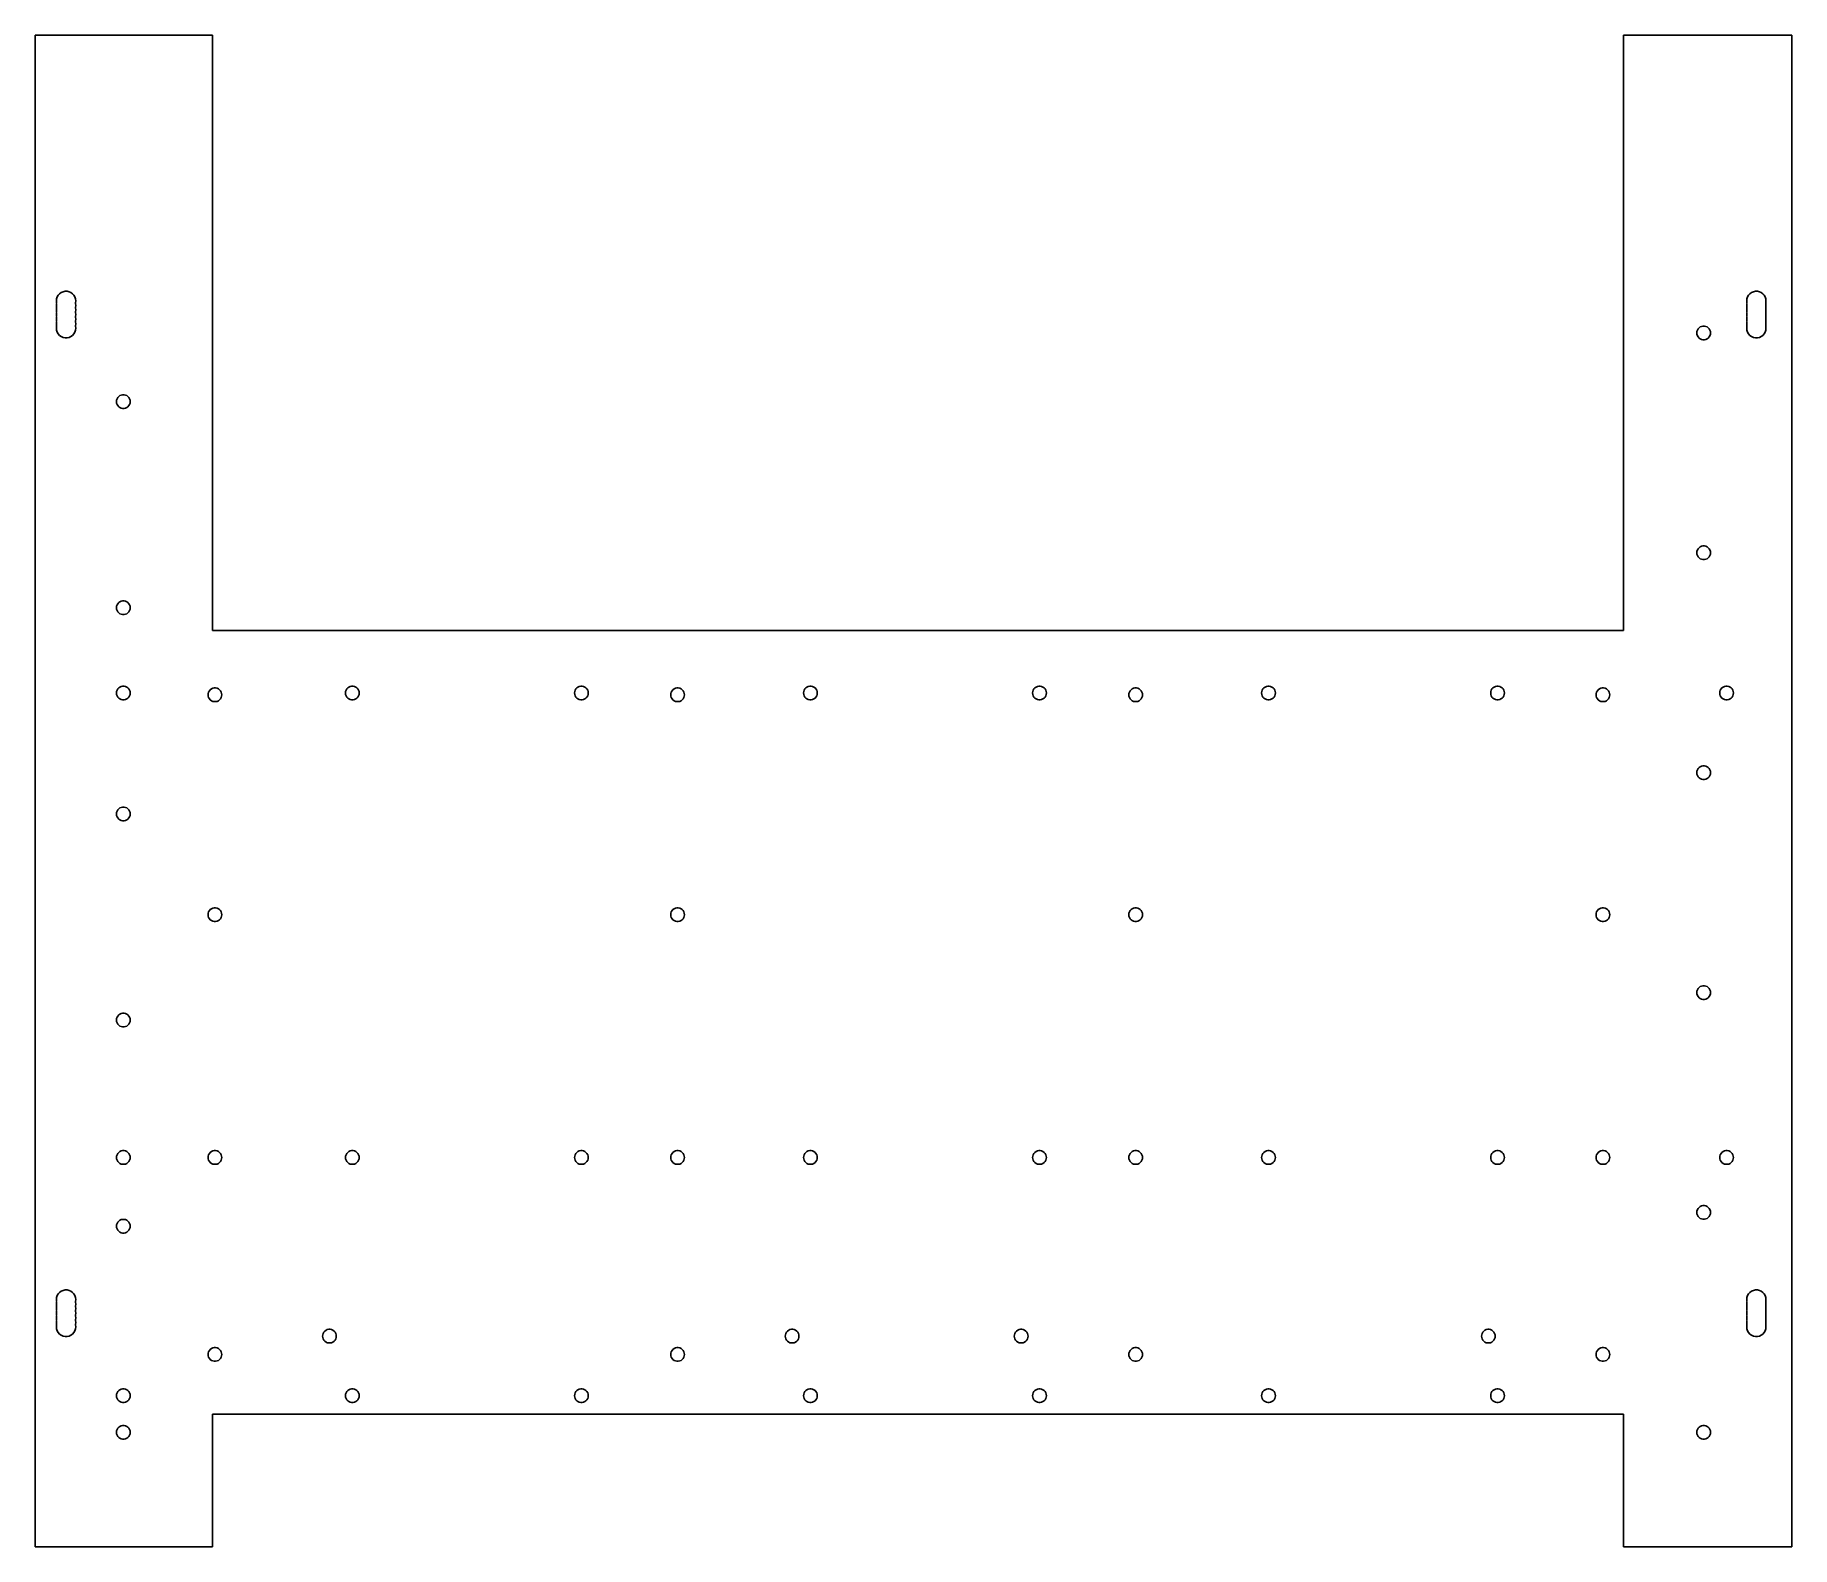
# Model space of a CAD drawing. Header units: metres. Extents: x 28 to 412, y 50 to 380.
import ezdxf

# ---------------------------------------------------------------- set-up
doc = ezdxf.new("R2010")
doc.units = ezdxf.units.M

msp = doc.modelspace()

# ---------------------------------------------------------------- linework, layer by layer
for p, q in [((67, 380), (28.25, 380)), ((28.25, 380), (28.25, 50)), ((67, 250), (67, 380)), ((411.75, 380), (375, 380)), ((375, 380), (375, 250)), ((411.75, 50), (411.75, 380)), ((32.9, 322), (32.9459, 322.437)), ((32.9459, 322.437), (33.0815, 322.854)), ((33.0815, 322.854), (33.3011, 323.234)), ((33.3011, 323.234), (33.5948, 323.561)), ((33.5948, 323.561), (33.95, 323.819)), ((33.95, 323.819), (34.3511, 323.997)), ((34.3511, 323.997), (34.7805, 324.089)), ((34.7805, 324.089), (35.2195, 324.089)), ((35.2195, 324.089), (35.6489, 323.997)), ((35.6489, 323.997), (36.05, 323.819)), ((36.05, 323.819), (36.4052, 323.561)), ((36.4052, 323.561), (36.6989, 323.234)), ((36.6989, 323.234), (36.9184, 322.854)), ((36.9184, 322.854), (37.0541, 322.437)), ((37.0541, 322.437), (37.1, 322)), ((401.9, 322), (401.946, 322.437)), ((401.946, 322.437), (402.082, 322.854)), ((402.082, 322.854), (402.301, 323.234)), ((402.301, 323.234), (402.595, 323.561)), ((402.595, 323.561), (402.95, 323.819)), ((402.95, 323.819), (403.351, 323.997)), ((403.351, 323.997), (403.78, 324.089)), ((403.78, 324.089), (404.22, 324.089)), ((404.22, 324.089), (404.649, 323.997)), ((404.649, 323.997), (405.05, 323.819)), ((405.05, 323.819), (405.405, 323.561)), ((405.405, 323.561), (405.699, 323.234)), ((405.699, 323.234), (405.918, 322.854)), ((405.918, 322.854), (406.054, 322.437)), ((406.054, 322.437), (406.1, 322)), ((32.9459, 321.563), (32.9, 322)), ((32.9, 321), (32.9459, 321.437)), ((32.9459, 320.563), (32.9, 321)), ((32.9, 320), (32.9459, 320.437)), ((32.9459, 319.563), (32.9, 320)), ((32.9, 319), (32.9459, 319.437)), ((32.9459, 318.563), (32.9, 319)), ((32.9, 318), (32.9459, 318.437)), ((32.9665, 321.5), (32.9459, 321.563)), ((32.9459, 321.437), (32.9665, 321.5)), ((32.9665, 320.5), (32.9459, 320.563)), ((32.9459, 320.437), (32.9665, 320.5)), ((32.9665, 319.5), (32.9459, 319.563)), ((32.9459, 319.437), (32.9665, 319.5)), ((32.9665, 318.5), (32.9459, 318.563)), ((32.9459, 318.437), (32.9665, 318.5)), ((37.0541, 321.563), (37.0335, 321.5)), ((37.0335, 321.5), (37.0541, 321.437)), ((37.0541, 320.563), (37.0335, 320.5)), ((37.0335, 320.5), (37.0541, 320.437)), ((37.0541, 319.563), (37.0335, 319.5)), ((37.0335, 319.5), (37.0541, 319.437)), ((37.0541, 318.563), (37.0335, 318.5)), ((37.0335, 318.5), (37.0541, 318.437)), ((37.1, 322), (37.0541, 321.563)), ((37.0541, 321.437), (37.1, 321)), ((37.1, 321), (37.0541, 320.563)), ((37.0541, 320.437), (37.1, 320)), ((37.1, 320), (37.0541, 319.563)), ((37.0541, 319.437), (37.1, 319)), ((37.1, 319), (37.0541, 318.563)), ((37.0541, 318.437), (37.1, 318)), ((401.946, 321.563), (401.9, 322)), ((401.9, 321), (401.946, 321.437)), ((401.946, 320.563), (401.9, 321)), ((401.9, 320), (401.946, 320.437)), ((401.946, 319.563), (401.9, 320)), ((401.9, 319), (401.946, 319.437)), ((401.946, 318.563), (401.9, 319)), ((401.9, 318), (401.946, 318.437)), ((401.966, 321.5), (401.946, 321.563)), ((401.946, 321.437), (401.966, 321.5)), ((401.966, 320.5), (401.946, 320.563)), ((401.946, 320.437), (401.966, 320.5)), ((401.966, 319.5), (401.946, 319.563)), ((401.946, 319.437), (401.966, 319.5)), ((401.966, 318.5), (401.946, 318.563)), ((401.946, 318.437), (401.966, 318.5)), ((406.054, 321.563), (406.034, 321.5)), ((406.034, 321.5), (406.054, 321.437)), ((406.054, 320.563), (406.034, 320.5)), ((406.034, 320.5), (406.054, 320.437)), ((406.054, 319.563), (406.034, 319.5)), ((406.034, 319.5), (406.054, 319.437)), ((406.054, 318.563), (406.034, 318.5)), ((406.034, 318.5), (406.054, 318.437)), ((406.1, 322), (406.054, 321.563)), ((406.054, 321.437), (406.1, 321)), ((406.1, 321), (406.054, 320.563)), ((406.054, 320.437), (406.1, 320)), ((406.1, 320), (406.054, 319.563)), ((406.054, 319.437), (406.1, 319)), ((406.1, 319), (406.054, 318.563)), ((406.054, 318.437), (406.1, 318)), ((32.9459, 317.563), (32.9, 318)), ((32.9, 317), (32.9459, 317.437)), ((32.9459, 316.563), (32.9, 317)), ((32.9, 316), (32.9459, 316.437)), ((32.9459, 315.563), (32.9, 316)), ((32.9665, 317.5), (32.9459, 317.563)), ((32.9459, 317.437), (32.9665, 317.5)), ((32.9665, 316.5), (32.9459, 316.563)), ((32.9459, 316.437), (32.9665, 316.5)), ((33.0815, 315.146), (32.9459, 315.563)), ((33.3011, 314.766), (33.0815, 315.146)), ((33.5948, 314.439), (33.3011, 314.766)), ((36.6989, 314.766), (36.4052, 314.439)), ((36.9184, 315.146), (36.6989, 314.766)), ((37.0541, 315.563), (36.9184, 315.146)), ((37.0541, 317.563), (37.0335, 317.5)), ((37.0335, 317.5), (37.0541, 317.437)), ((37.0541, 316.563), (37.0335, 316.5)), ((37.0335, 316.5), (37.0541, 316.437)), ((37.1, 318), (37.0541, 317.563)), ((37.0541, 317.437), (37.1, 317)), ((37.1, 317), (37.0541, 316.563)), ((37.0541, 316.437), (37.1, 316)), ((37.1, 316), (37.0541, 315.563)), ((391, 315), (391.033, 315.312)), ((391.033, 314.688), (391, 315)), ((391.033, 315.312), (391.13, 315.61)), ((391.13, 314.39), (391.033, 314.688)), ((391.13, 315.61), (391.286, 315.882)), ((391.286, 315.882), (391.496, 316.115)), ((391.496, 316.115), (391.75, 316.299)), ((391.75, 316.299), (392.036, 316.427)), ((392.036, 316.427), (392.343, 316.492)), ((392.343, 316.492), (392.657, 316.492)), ((392.657, 316.492), (392.964, 316.427)), ((392.964, 316.427), (393.25, 316.299)), ((393.25, 316.299), (393.504, 316.115)), ((393.504, 316.115), (393.714, 315.882)), ((393.714, 315.882), (393.87, 315.61)), ((393.87, 315.61), (393.967, 315.312)), ((393.967, 314.688), (393.87, 314.39)), ((393.967, 315.312), (394, 315)), ((394, 315), (393.967, 314.688)), ((401.946, 317.563), (401.9, 318)), ((401.9, 317), (401.946, 317.437)), ((401.946, 316.563), (401.9, 317)), ((401.9, 316), (401.946, 316.437)), ((401.946, 315.563), (401.9, 316)), ((401.966, 317.5), (401.946, 317.563)), ((401.946, 317.437), (401.966, 317.5)), ((401.966, 316.5), (401.946, 316.563)), ((401.946, 316.437), (401.966, 316.5)), ((402.082, 315.146), (401.946, 315.563)), ((402.301, 314.766), (402.082, 315.146)), ((402.595, 314.439), (402.301, 314.766)), ((405.699, 314.766), (405.405, 314.439)), ((405.918, 315.146), (405.699, 314.766)), ((406.054, 315.563), (405.918, 315.146)), ((406.054, 317.563), (406.034, 317.5)), ((406.034, 317.5), (406.054, 317.437)), ((406.054, 316.563), (406.034, 316.5)), ((406.034, 316.5), (406.054, 316.437)), ((406.1, 318), (406.054, 317.563)), ((406.054, 317.437), (406.1, 317)), ((406.1, 317), (406.054, 316.563)), ((406.054, 316.437), (406.1, 316)), ((406.1, 316), (406.054, 315.563)), ((33.95, 314.181), (33.5948, 314.439)), ((34.3511, 314.003), (33.95, 314.181)), ((34.7805, 313.911), (34.3511, 314.003)), ((35.2195, 313.911), (34.7805, 313.911)), ((35.6489, 314.003), (35.2195, 313.911)), ((36.05, 314.181), (35.6489, 314.003)), ((36.4052, 314.439), (36.05, 314.181)), ((391.286, 314.118), (391.13, 314.39)), ((391.496, 313.885), (391.286, 314.118)), ((391.75, 313.701), (391.496, 313.885)), ((392.036, 313.573), (391.75, 313.701)), ((392.343, 313.508), (392.036, 313.573)), ((392.657, 313.508), (392.343, 313.508)), ((392.964, 313.573), (392.657, 313.508)), ((393.25, 313.701), (392.964, 313.573)), ((393.504, 313.885), (393.25, 313.701)), ((393.714, 314.118), (393.504, 313.885)), ((393.87, 314.39), (393.714, 314.118)), ((402.95, 314.181), (402.595, 314.439)), ((403.351, 314.003), (402.95, 314.181)), ((403.78, 313.911), (403.351, 314.003)), ((404.22, 313.911), (403.78, 313.911)), ((404.649, 314.003), (404.22, 313.911)), ((405.05, 314.181), (404.649, 314.003)), ((405.405, 314.439), (405.05, 314.181)), ((46, 300), (46.0328, 300.312)), ((46.0328, 299.688), (46, 300)), ((46.0328, 300.312), (46.1297, 300.61)), ((46.1297, 299.39), (46.0328, 299.688)), ((46.1297, 300.61), (46.2865, 300.882)), ((46.2865, 299.118), (46.1297, 299.39)), ((46.2865, 300.882), (46.4963, 301.115)), ((46.4963, 301.115), (46.75, 301.299)), ((46.75, 301.299), (47.0365, 301.427)), ((47.0365, 301.427), (47.3432, 301.492)), ((47.3432, 301.492), (47.6568, 301.492)), ((47.6568, 301.492), (47.9635, 301.427)), ((47.9635, 301.427), (48.25, 301.299)), ((48.25, 301.299), (48.5037, 301.115)), ((48.5037, 301.115), (48.7135, 300.882)), ((48.7135, 300.882), (48.8703, 300.61)), ((48.8703, 299.39), (48.7135, 299.118)), ((48.8703, 300.61), (48.9672, 300.312)), ((48.9672, 299.688), (48.8703, 299.39)), ((48.9672, 300.312), (49, 300)), ((49, 300), (48.9672, 299.688)), ((46.4963, 298.885), (46.2865, 299.118)), ((46.75, 298.701), (46.4963, 298.885)), ((47.0365, 298.573), (46.75, 298.701)), ((47.3432, 298.508), (47.0365, 298.573)), ((47.6568, 298.508), (47.3432, 298.508)), ((47.9635, 298.573), (47.6568, 298.508)), ((48.25, 298.701), (47.9635, 298.573)), ((48.5037, 298.885), (48.25, 298.701)), ((48.7135, 299.118), (48.5037, 298.885)), ((392.036, 268.427), (392.343, 268.492)), ((392.343, 268.492), (392.657, 268.492)), ((392.657, 268.492), (392.964, 268.427)), ((391, 267), (391.033, 267.312)), ((391.033, 266.688), (391, 267)), ((391.033, 267.312), (391.13, 267.61)), ((391.13, 266.39), (391.033, 266.688)), ((391.13, 267.61), (391.286, 267.882)), ((391.286, 266.118), (391.13, 266.39)), ((391.286, 267.882), (391.496, 268.115)), ((391.496, 265.885), (391.286, 266.118)), ((391.496, 268.115), (391.75, 268.299)), ((391.75, 265.701), (391.496, 265.885)), ((391.75, 268.299), (392.036, 268.427)), ((392.036, 265.573), (391.75, 265.701)), ((392.343, 265.508), (392.036, 265.573)), ((392.657, 265.508), (392.343, 265.508)), ((392.964, 265.573), (392.657, 265.508)), ((392.964, 268.427), (393.25, 268.299)), ((393.25, 265.701), (392.964, 265.573)), ((393.25, 268.299), (393.504, 268.115)), ((393.504, 265.885), (393.25, 265.701)), ((393.504, 268.115), (393.714, 267.882)), ((393.714, 266.118), (393.504, 265.885)), ((393.714, 267.882), (393.87, 267.61)), ((393.87, 266.39), (393.714, 266.118)), ((393.87, 267.61), (393.967, 267.312)), ((393.967, 266.688), (393.87, 266.39)), ((393.967, 267.312), (394, 267)), ((394, 267), (393.967, 266.688)), ((46, 255), (46.0328, 255.312)), ((46.0328, 254.688), (46, 255)), ((46.0328, 255.312), (46.1297, 255.61)), ((46.1297, 254.39), (46.0328, 254.688)), ((46.1297, 255.61), (46.2865, 255.882)), ((46.2865, 254.118), (46.1297, 254.39)), ((46.2865, 255.882), (46.4963, 256.115)), ((46.4963, 253.885), (46.2865, 254.118)), ((46.4963, 256.115), (46.75, 256.299)), ((46.75, 253.701), (46.4963, 253.885)), ((46.75, 256.299), (47.0365, 256.427)), ((47.0365, 253.573), (46.75, 253.701)), ((47.0365, 256.427), (47.3432, 256.492)), ((47.3432, 253.508), (47.0365, 253.573)), ((47.3432, 256.492), (47.6568, 256.492)), ((47.6568, 253.508), (47.3432, 253.508)), ((47.6568, 256.492), (47.9635, 256.427)), ((47.9635, 253.573), (47.6568, 253.508)), ((47.9635, 256.427), (48.25, 256.299)), ((48.25, 253.701), (47.9635, 253.573)), ((48.25, 256.299), (48.5037, 256.115)), ((48.5037, 253.885), (48.25, 253.701)), ((48.5037, 256.115), (48.7135, 255.882)), ((48.7135, 254.118), (48.5037, 253.885)), ((48.7135, 255.882), (48.8703, 255.61)), ((48.8703, 254.39), (48.7135, 254.118)), ((48.8703, 255.61), (48.9672, 255.312)), ((48.9672, 254.688), (48.8703, 254.39)), ((48.9672, 255.312), (49, 255)), ((49, 255), (48.9672, 254.688)), ((375, 250), (67, 250)), ((46.75, 237.699), (47.0365, 237.827)), ((47.0365, 237.827), (47.3432, 237.892)), ((47.3432, 237.892), (47.6568, 237.892)), ((47.6568, 237.892), (47.9635, 237.827)), ((47.9635, 237.827), (48.25, 237.699)), ((96.75, 237.699), (97.0365, 237.827)), ((97.0365, 237.827), (97.3432, 237.892)), ((97.3432, 237.892), (97.6568, 237.892)), ((97.6568, 237.892), (97.9635, 237.827)), ((97.9635, 237.827), (98.25, 237.699)), ((146.75, 237.699), (147.036, 237.827)), ((147.036, 237.827), (147.343, 237.892)), ((147.343, 237.892), (147.657, 237.892)), ((147.657, 237.892), (147.964, 237.827)), ((147.964, 237.827), (148.25, 237.699)), ((196.75, 237.699), (197.036, 237.827)), ((197.036, 237.827), (197.343, 237.892)), ((197.343, 237.892), (197.657, 237.892)), ((197.657, 237.892), (197.964, 237.827)), ((197.964, 237.827), (198.25, 237.699)), ((246.75, 237.699), (247.036, 237.827)), ((247.036, 237.827), (247.343, 237.892)), ((247.343, 237.892), (247.657, 237.892)), ((247.657, 237.892), (247.964, 237.827)), ((247.964, 237.827), (248.25, 237.699)), ((296.75, 237.699), (297.036, 237.827)), ((297.036, 237.827), (297.343, 237.892)), ((297.343, 237.892), (297.657, 237.892)), ((297.657, 237.892), (297.964, 237.827)), ((297.964, 237.827), (298.25, 237.699)), ((346.75, 237.699), (347.036, 237.827)), ((347.036, 237.827), (347.343, 237.892)), ((347.343, 237.892), (347.657, 237.892)), ((347.657, 237.892), (347.964, 237.827)), ((347.964, 237.827), (348.25, 237.699)), ((396.75, 237.699), (397.036, 237.827)), ((397.036, 237.827), (397.343, 237.892)), ((397.343, 237.892), (397.657, 237.892)), ((397.657, 237.892), (397.964, 237.827)), ((397.964, 237.827), (398.25, 237.699)), ((46, 236.4), (46.0328, 236.712)), ((46.0328, 236.088), (46, 236.4)), ((46.0328, 236.712), (46.1297, 237.01)), ((46.1297, 235.79), (46.0328, 236.088)), ((46.1297, 237.01), (46.2865, 237.282)), ((46.2865, 235.518), (46.1297, 235.79)), ((46.2865, 237.282), (46.4963, 237.515)), ((46.4963, 235.285), (46.2865, 235.518)), ((46.4963, 237.515), (46.75, 237.699)), ((46.75, 235.101), (46.4963, 235.285)), ((47.0365, 234.973), (46.75, 235.101)), ((47.3432, 234.908), (47.0365, 234.973)), ((47.6568, 234.908), (47.3432, 234.908)), ((47.9635, 234.973), (47.6568, 234.908)), ((48.25, 235.101), (47.9635, 234.973)), ((48.25, 237.699), (48.5037, 237.515)), ((48.5037, 235.285), (48.25, 235.101)), ((48.5037, 237.515), (48.7135, 237.282)), ((48.7135, 235.518), (48.5037, 235.285)), ((48.7135, 237.282), (48.8703, 237.01)), ((48.8703, 235.79), (48.7135, 235.518)), ((48.8703, 237.01), (48.9672, 236.712)), ((48.9672, 236.088), (48.8703, 235.79)), ((48.9672, 236.712), (49, 236.4)), ((49, 236.4), (48.9672, 236.088)), ((66, 236), (66.0328, 236.312)), ((66.0328, 235.688), (66, 236)), ((66.0328, 236.312), (66.1297, 236.61)), ((66.1297, 235.39), (66.0328, 235.688)), ((66.1297, 236.61), (66.2865, 236.882)), ((66.2865, 235.118), (66.1297, 235.39)), ((66.2865, 236.882), (66.4963, 237.115)), ((66.4963, 234.885), (66.2865, 235.118)), ((66.4963, 237.115), (66.75, 237.299)), ((66.75, 234.701), (66.4963, 234.885)), ((66.75, 237.299), (67.0365, 237.427)), ((67.0365, 234.573), (66.75, 234.701)), ((67.0365, 237.427), (67.3432, 237.492)), ((67.3432, 234.508), (67.0365, 234.573)), ((67.3432, 237.492), (67.6568, 237.492)), ((67.6568, 234.508), (67.3432, 234.508)), ((67.6568, 237.492), (67.9635, 237.427)), ((67.9635, 234.573), (67.6568, 234.508)), ((67.9635, 237.427), (68.25, 237.299)), ((68.25, 234.701), (67.9635, 234.573)), ((68.25, 237.299), (68.5037, 237.115)), ((68.5037, 234.885), (68.25, 234.701)), ((68.5037, 237.115), (68.7135, 236.882)), ((68.7135, 235.118), (68.5037, 234.885)), ((68.7135, 236.882), (68.8703, 236.61)), ((68.8703, 235.39), (68.7135, 235.118)), ((68.8703, 236.61), (68.9672, 236.312)), ((68.9672, 235.688), (68.8703, 235.39)), ((68.9672, 236.312), (69, 236)), ((69, 236), (68.9672, 235.688)), ((96, 236.4), (96.0328, 236.712)), ((96.0328, 236.088), (96, 236.4)), ((96.0328, 236.712), (96.1297, 237.01)), ((96.1297, 235.79), (96.0328, 236.088)), ((96.1297, 237.01), (96.2865, 237.282)), ((96.2865, 235.518), (96.1297, 235.79)), ((96.2865, 237.282), (96.4963, 237.515)), ((96.4963, 235.285), (96.2865, 235.518)), ((96.4963, 237.515), (96.75, 237.699)), ((96.75, 235.101), (96.4963, 235.285)), ((97.0365, 234.973), (96.75, 235.101)), ((97.3432, 234.908), (97.0365, 234.973)), ((97.6568, 234.908), (97.3432, 234.908)), ((97.9635, 234.973), (97.6568, 234.908)), ((98.25, 235.101), (97.9635, 234.973)), ((98.25, 237.699), (98.5037, 237.515)), ((98.5037, 235.285), (98.25, 235.101)), ((98.5037, 237.515), (98.7135, 237.282)), ((98.7135, 235.518), (98.5037, 235.285)), ((98.7135, 237.282), (98.8703, 237.01)), ((98.8703, 235.79), (98.7135, 235.518)), ((98.8703, 237.01), (98.9672, 236.712)), ((98.9672, 236.088), (98.8703, 235.79)), ((98.9672, 236.712), (99, 236.4)), ((99, 236.4), (98.9672, 236.088)), ((146, 236.4), (146.033, 236.712)), ((146.033, 236.088), (146, 236.4)), ((146.033, 236.712), (146.13, 237.01)), ((146.13, 235.79), (146.033, 236.088)), ((146.13, 237.01), (146.286, 237.282)), ((146.286, 235.518), (146.13, 235.79)), ((146.286, 237.282), (146.496, 237.515)), ((146.496, 235.285), (146.286, 235.518)), ((146.496, 237.515), (146.75, 237.699)), ((146.75, 235.101), (146.496, 235.285)), ((147.036, 234.973), (146.75, 235.101)), ((147.343, 234.908), (147.036, 234.973)), ((147.657, 234.908), (147.343, 234.908)), ((147.964, 234.973), (147.657, 234.908)), ((148.25, 235.101), (147.964, 234.973)), ((148.25, 237.699), (148.504, 237.515)), ((148.504, 235.285), (148.25, 235.101)), ((148.504, 237.515), (148.714, 237.282)), ((148.714, 235.518), (148.504, 235.285)), ((148.714, 237.282), (148.87, 237.01)), ((148.87, 235.79), (148.714, 235.518)), ((148.87, 237.01), (148.967, 236.712)), ((148.967, 236.088), (148.87, 235.79)), ((148.967, 236.712), (149, 236.4)), ((149, 236.4), (148.967, 236.088)), ((167, 236), (167.033, 236.312)), ((167.033, 235.688), (167, 236)), ((167.033, 236.312), (167.13, 236.61)), ((167.13, 235.39), (167.033, 235.688)), ((167.13, 236.61), (167.286, 236.882)), ((167.286, 235.118), (167.13, 235.39)), ((167.286, 236.882), (167.496, 237.115)), ((167.496, 234.885), (167.286, 235.118)), ((167.496, 237.115), (167.75, 237.299)), ((167.75, 234.701), (167.496, 234.885)), ((167.75, 237.299), (168.036, 237.427)), ((168.036, 234.573), (167.75, 234.701)), ((168.036, 237.427), (168.343, 237.492)), ((168.343, 234.508), (168.036, 234.573)), ((168.343, 237.492), (168.657, 237.492)), ((168.657, 234.508), (168.343, 234.508)), ((168.657, 237.492), (168.964, 237.427)), ((168.964, 234.573), (168.657, 234.508)), ((168.964, 237.427), (169.25, 237.299)), ((169.25, 234.701), (168.964, 234.573)), ((169.25, 237.299), (169.504, 237.115)), ((169.504, 234.885), (169.25, 234.701)), ((169.504, 237.115), (169.714, 236.882)), ((169.714, 235.118), (169.504, 234.885)), ((169.714, 236.882), (169.87, 236.61)), ((169.87, 235.39), (169.714, 235.118)), ((169.87, 236.61), (169.967, 236.312)), ((169.967, 235.688), (169.87, 235.39)), ((169.967, 236.312), (170, 236)), ((170, 236), (169.967, 235.688)), ((196, 236.4), (196.033, 236.712)), ((196.033, 236.088), (196, 236.4)), ((196.033, 236.712), (196.13, 237.01)), ((196.13, 235.79), (196.033, 236.088)), ((196.13, 237.01), (196.286, 237.282)), ((196.286, 235.518), (196.13, 235.79)), ((196.286, 237.282), (196.496, 237.515)), ((196.496, 235.285), (196.286, 235.518)), ((196.496, 237.515), (196.75, 237.699)), ((196.75, 235.101), (196.496, 235.285)), ((197.036, 234.973), (196.75, 235.101)), ((197.343, 234.908), (197.036, 234.973)), ((197.657, 234.908), (197.343, 234.908)), ((197.964, 234.973), (197.657, 234.908)), ((198.25, 235.101), (197.964, 234.973)), ((198.25, 237.699), (198.504, 237.515)), ((198.504, 235.285), (198.25, 235.101)), ((198.504, 237.515), (198.714, 237.282)), ((198.714, 235.518), (198.504, 235.285)), ((198.714, 237.282), (198.87, 237.01)), ((198.87, 235.79), (198.714, 235.518)), ((198.87, 237.01), (198.967, 236.712)), ((198.967, 236.088), (198.87, 235.79)), ((198.967, 236.712), (199, 236.4)), ((199, 236.4), (198.967, 236.088)), ((246, 236.4), (246.033, 236.712)), ((246.033, 236.088), (246, 236.4)), ((246.033, 236.712), (246.13, 237.01)), ((246.13, 235.79), (246.033, 236.088)), ((246.13, 237.01), (246.286, 237.282)), ((246.286, 235.518), (246.13, 235.79)), ((246.286, 237.282), (246.496, 237.515)), ((246.496, 235.285), (246.286, 235.518)), ((246.496, 237.515), (246.75, 237.699)), ((246.75, 235.101), (246.496, 235.285)), ((247.036, 234.973), (246.75, 235.101)), ((247.343, 234.908), (247.036, 234.973)), ((247.657, 234.908), (247.343, 234.908)), ((247.964, 234.973), (247.657, 234.908)), ((248.25, 235.101), (247.964, 234.973)), ((248.25, 237.699), (248.504, 237.515)), ((248.504, 235.285), (248.25, 235.101)), ((248.504, 237.515), (248.714, 237.282)), ((248.714, 235.518), (248.504, 235.285)), ((248.714, 237.282), (248.87, 237.01)), ((248.87, 235.79), (248.714, 235.518)), ((248.87, 237.01), (248.967, 236.712)), ((248.967, 236.088), (248.87, 235.79)), ((248.967, 236.712), (249, 236.4)), ((249, 236.4), (248.967, 236.088)), ((267, 236), (267.033, 236.312)), ((267.033, 235.688), (267, 236)), ((267.033, 236.312), (267.13, 236.61)), ((267.13, 235.39), (267.033, 235.688)), ((267.13, 236.61), (267.286, 236.882)), ((267.286, 235.118), (267.13, 235.39)), ((267.286, 236.882), (267.496, 237.115)), ((267.496, 234.885), (267.286, 235.118)), ((267.496, 237.115), (267.75, 237.299)), ((267.75, 234.701), (267.496, 234.885)), ((267.75, 237.299), (268.036, 237.427)), ((268.036, 234.573), (267.75, 234.701)), ((268.036, 237.427), (268.343, 237.492)), ((268.343, 234.508), (268.036, 234.573)), ((268.343, 237.492), (268.657, 237.492)), ((268.657, 234.508), (268.343, 234.508)), ((268.657, 237.492), (268.964, 237.427)), ((268.964, 234.573), (268.657, 234.508)), ((268.964, 237.427), (269.25, 237.299)), ((269.25, 234.701), (268.964, 234.573)), ((269.25, 237.299), (269.504, 237.115)), ((269.504, 234.885), (269.25, 234.701)), ((269.504, 237.115), (269.714, 236.882)), ((269.714, 235.118), (269.504, 234.885)), ((269.714, 236.882), (269.87, 236.61)), ((269.87, 235.39), (269.714, 235.118)), ((269.87, 236.61), (269.967, 236.312)), ((269.967, 235.688), (269.87, 235.39)), ((269.967, 236.312), (270, 236)), ((270, 236), (269.967, 235.688)), ((296, 236.4), (296.033, 236.712)), ((296.033, 236.088), (296, 236.4)), ((296.033, 236.712), (296.13, 237.01)), ((296.13, 235.79), (296.033, 236.088)), ((296.13, 237.01), (296.286, 237.282)), ((296.286, 235.518), (296.13, 235.79)), ((296.286, 237.282), (296.496, 237.515)), ((296.496, 235.285), (296.286, 235.518)), ((296.496, 237.515), (296.75, 237.699)), ((296.75, 235.101), (296.496, 235.285)), ((297.036, 234.973), (296.75, 235.101)), ((297.343, 234.908), (297.036, 234.973)), ((297.657, 234.908), (297.343, 234.908)), ((297.964, 234.973), (297.657, 234.908)), ((298.25, 235.101), (297.964, 234.973)), ((298.25, 237.699), (298.504, 237.515)), ((298.504, 235.285), (298.25, 235.101)), ((298.504, 237.515), (298.714, 237.282)), ((298.714, 235.518), (298.504, 235.285)), ((298.714, 237.282), (298.87, 237.01)), ((298.87, 235.79), (298.714, 235.518)), ((298.87, 237.01), (298.967, 236.712)), ((298.967, 236.088), (298.87, 235.79)), ((298.967, 236.712), (299, 236.4)), ((299, 236.4), (298.967, 236.088)), ((346, 236.4), (346.033, 236.712)), ((346.033, 236.088), (346, 236.4)), ((346.033, 236.712), (346.13, 237.01)), ((346.13, 235.79), (346.033, 236.088)), ((346.13, 237.01), (346.286, 237.282)), ((346.286, 235.518), (346.13, 235.79)), ((346.286, 237.282), (346.496, 237.515)), ((346.496, 235.285), (346.286, 235.518)), ((346.496, 237.515), (346.75, 237.699)), ((346.75, 235.101), (346.496, 235.285)), ((347.036, 234.973), (346.75, 235.101)), ((347.343, 234.908), (347.036, 234.973)), ((347.657, 234.908), (347.343, 234.908)), ((347.964, 234.973), (347.657, 234.908)), ((348.25, 235.101), (347.964, 234.973)), ((348.25, 237.699), (348.504, 237.515)), ((348.504, 235.285), (348.25, 235.101)), ((348.504, 237.515), (348.714, 237.282)), ((348.714, 235.518), (348.504, 235.285)), ((348.714, 237.282), (348.87, 237.01)), ((348.87, 235.79), (348.714, 235.518)), ((348.87, 237.01), (348.967, 236.712)), ((348.967, 236.088), (348.87, 235.79)), ((348.967, 236.712), (349, 236.4)), ((349, 236.4), (348.967, 236.088)), ((369, 236), (369.033, 236.312)), ((369.033, 235.688), (369, 236)), ((369.033, 236.312), (369.13, 236.61)), ((369.13, 235.39), (369.033, 235.688)), ((369.13, 236.61), (369.286, 236.882)), ((369.286, 235.118), (369.13, 235.39)), ((369.286, 236.882), (369.496, 237.115)), ((369.496, 234.885), (369.286, 235.118)), ((369.496, 237.115), (369.75, 237.299)), ((369.75, 234.701), (369.496, 234.885)), ((369.75, 237.299), (370.036, 237.427)), ((370.036, 234.573), (369.75, 234.701)), ((370.036, 237.427), (370.343, 237.492)), ((370.343, 234.508), (370.036, 234.573)), ((370.343, 237.492), (370.657, 237.492)), ((370.657, 234.508), (370.343, 234.508)), ((370.657, 237.492), (370.964, 237.427)), ((370.964, 234.573), (370.657, 234.508)), ((370.964, 237.427), (371.25, 237.299)), ((371.25, 234.701), (370.964, 234.573)), ((371.25, 237.299), (371.504, 237.115)), ((371.504, 234.885), (371.25, 234.701)), ((371.504, 237.115), (371.714, 236.882)), ((371.714, 235.118), (371.504, 234.885)), ((371.714, 236.882), (371.87, 236.61)), ((371.87, 235.39), (371.714, 235.118)), ((371.87, 236.61), (371.967, 236.312)), ((371.967, 235.688), (371.87, 235.39)), ((371.967, 236.312), (372, 236)), ((372, 236), (371.967, 235.688)), ((396, 236.4), (396.033, 236.712)), ((396.033, 236.088), (396, 236.4)), ((396.033, 236.712), (396.13, 237.01)), ((396.13, 235.79), (396.033, 236.088)), ((396.13, 237.01), (396.286, 237.282)), ((396.286, 235.518), (396.13, 235.79)), ((396.286, 237.282), (396.496, 237.515)), ((396.496, 235.285), (396.286, 235.518)), ((396.496, 237.515), (396.75, 237.699)), ((396.75, 235.101), (396.496, 235.285)), ((397.036, 234.973), (396.75, 235.101)), ((397.343, 234.908), (397.036, 234.973)), ((397.657, 234.908), (397.343, 234.908)), ((397.964, 234.973), (397.657, 234.908)), ((398.25, 235.101), (397.964, 234.973)), ((398.25, 237.699), (398.504, 237.515)), ((398.504, 235.285), (398.25, 235.101)), ((398.504, 237.515), (398.714, 237.282)), ((398.714, 235.518), (398.504, 235.285)), ((398.714, 237.282), (398.87, 237.01)), ((398.87, 235.79), (398.714, 235.518)), ((398.87, 237.01), (398.967, 236.712)), ((398.967, 236.088), (398.87, 235.79)), ((398.967, 236.712), (399, 236.4)), ((399, 236.4), (398.967, 236.088)), ((391, 219), (391.033, 219.312)), ((391.033, 218.688), (391, 219)), ((391.033, 219.312), (391.13, 219.61)), ((391.13, 218.39), (391.033, 218.688)), ((391.13, 219.61), (391.286, 219.882)), ((391.286, 219.882), (391.496, 220.115)), ((391.496, 220.115), (391.75, 220.299)), ((391.75, 220.299), (392.036, 220.427)), ((392.036, 220.427), (392.343, 220.492)), ((392.343, 220.492), (392.657, 220.492)), ((392.657, 220.492), (392.964, 220.427)), ((392.964, 220.427), (393.25, 220.299)), ((393.25, 220.299), (393.504, 220.115)), ((393.504, 220.115), (393.714, 219.882)), ((393.714, 219.882), (393.87, 219.61)), ((393.87, 219.61), (393.967, 219.312)), ((393.967, 218.688), (393.87, 218.39)), ((393.967, 219.312), (394, 219)), ((394, 219), (393.967, 218.688)), ((391.286, 218.118), (391.13, 218.39)), ((391.496, 217.885), (391.286, 218.118)), ((391.75, 217.701), (391.496, 217.885)), ((392.036, 217.573), (391.75, 217.701)), ((392.343, 217.508), (392.036, 217.573)), ((392.657, 217.508), (392.343, 217.508)), ((392.964, 217.573), (392.657, 217.508)), ((393.25, 217.701), (392.964, 217.573)), ((393.504, 217.885), (393.25, 217.701)), ((393.714, 218.118), (393.504, 217.885)), ((393.87, 218.39), (393.714, 218.118)), ((46.2865, 210.882), (46.4963, 211.115)), ((46.4963, 211.115), (46.75, 211.299)), ((46.75, 211.299), (47.0365, 211.427)), ((47.0365, 211.427), (47.3432, 211.492)), ((47.3432, 211.492), (47.6568, 211.492)), ((47.6568, 211.492), (47.9635, 211.427)), ((47.9635, 211.427), (48.25, 211.299)), ((48.25, 211.299), (48.5037, 211.115)), ((48.5037, 211.115), (48.7135, 210.882)), ((46, 210), (46.0328, 210.312)), ((46.0328, 209.688), (46, 210)), ((46.0328, 210.312), (46.1297, 210.61)), ((46.1297, 209.39), (46.0328, 209.688)), ((46.1297, 210.61), (46.2865, 210.882)), ((46.2865, 209.118), (46.1297, 209.39)), ((46.4963, 208.885), (46.2865, 209.118)), ((46.75, 208.701), (46.4963, 208.885)), ((47.0365, 208.573), (46.75, 208.701)), ((47.3432, 208.508), (47.0365, 208.573)), ((47.6568, 208.508), (47.3432, 208.508)), ((47.9635, 208.573), (47.6568, 208.508)), ((48.25, 208.701), (47.9635, 208.573)), ((48.5037, 208.885), (48.25, 208.701)), ((48.7135, 209.118), (48.5037, 208.885)), ((48.7135, 210.882), (48.8703, 210.61)), ((48.8703, 209.39), (48.7135, 209.118)), ((48.8703, 210.61), (48.9672, 210.312)), ((48.9672, 209.688), (48.8703, 209.39)), ((48.9672, 210.312), (49, 210)), ((49, 210), (48.9672, 209.688)), ((66, 188), (66.0328, 188.312)), ((66.0328, 187.688), (66, 188)), ((66.0328, 188.312), (66.1297, 188.61)), ((66.1297, 188.61), (66.2865, 188.882)), ((66.2865, 188.882), (66.4963, 189.115)), ((66.4963, 189.115), (66.75, 189.299)), ((66.75, 189.299), (67.0365, 189.427)), ((67.0365, 189.427), (67.3432, 189.492)), ((67.3432, 189.492), (67.6568, 189.492)), ((67.6568, 189.492), (67.9635, 189.427)), ((67.9635, 189.427), (68.25, 189.299)), ((68.25, 189.299), (68.5037, 189.115)), ((68.5037, 189.115), (68.7135, 188.882)), ((68.7135, 188.882), (68.8703, 188.61)), ((68.8703, 188.61), (68.9672, 188.312)), ((68.9672, 188.312), (69, 188)), ((69, 188), (68.9672, 187.688)), ((167, 188), (167.033, 188.312)), ((167.033, 187.688), (167, 188)), ((167.033, 188.312), (167.13, 188.61)), ((167.13, 188.61), (167.286, 188.882)), ((167.286, 188.882), (167.496, 189.115)), ((167.496, 189.115), (167.75, 189.299)), ((167.75, 189.299), (168.036, 189.427)), ((168.036, 189.427), (168.343, 189.492)), ((168.343, 189.492), (168.657, 189.492)), ((168.657, 189.492), (168.964, 189.427)), ((168.964, 189.427), (169.25, 189.299)), ((169.25, 189.299), (169.504, 189.115)), ((169.504, 189.115), (169.714, 188.882)), ((169.714, 188.882), (169.87, 188.61)), ((169.87, 188.61), (169.967, 188.312)), ((169.967, 188.312), (170, 188)), ((170, 188), (169.967, 187.688)), ((267, 188), (267.033, 188.312)), ((267.033, 187.688), (267, 188)), ((267.033, 188.312), (267.13, 188.61)), ((267.13, 188.61), (267.286, 188.882)), ((267.286, 188.882), (267.496, 189.115)), ((267.496, 189.115), (267.75, 189.299)), ((267.75, 189.299), (268.036, 189.427)), ((268.036, 189.427), (268.343, 189.492)), ((268.343, 189.492), (268.657, 189.492)), ((268.657, 189.492), (268.964, 189.427)), ((268.964, 189.427), (269.25, 189.299)), ((269.25, 189.299), (269.504, 189.115)), ((269.504, 189.115), (269.714, 188.882)), ((269.714, 188.882), (269.87, 188.61)), ((269.87, 188.61), (269.967, 188.312)), ((269.967, 188.312), (270, 188)), ((270, 188), (269.967, 187.688)), ((369, 188), (369.033, 188.312)), ((369.033, 187.688), (369, 188)), ((369.033, 188.312), (369.13, 188.61)), ((369.13, 188.61), (369.286, 188.882)), ((369.286, 188.882), (369.496, 189.115)), ((369.496, 189.115), (369.75, 189.299)), ((369.75, 189.299), (370.036, 189.427)), ((370.036, 189.427), (370.343, 189.492)), ((370.343, 189.492), (370.657, 189.492)), ((370.657, 189.492), (370.964, 189.427)), ((370.964, 189.427), (371.25, 189.299)), ((371.25, 189.299), (371.504, 189.115)), ((371.504, 189.115), (371.714, 188.882)), ((371.714, 188.882), (371.87, 188.61)), ((371.87, 188.61), (371.967, 188.312)), ((371.967, 188.312), (372, 188)), ((372, 188), (371.967, 187.688)), ((66.1297, 187.39), (66.0328, 187.688)), ((66.2865, 187.118), (66.1297, 187.39)), ((66.4963, 186.885), (66.2865, 187.118)), ((66.75, 186.701), (66.4963, 186.885)), ((67.0365, 186.573), (66.75, 186.701)), ((67.3432, 186.508), (67.0365, 186.573)), ((67.6568, 186.508), (67.3432, 186.508)), ((67.9635, 186.573), (67.6568, 186.508)), ((68.25, 186.701), (67.9635, 186.573)), ((68.5037, 186.885), (68.25, 186.701)), ((68.7135, 187.118), (68.5037, 186.885)), ((68.8703, 187.39), (68.7135, 187.118)), ((68.9672, 187.688), (68.8703, 187.39)), ((167.13, 187.39), (167.033, 187.688)), ((167.286, 187.118), (167.13, 187.39)), ((167.496, 186.885), (167.286, 187.118)), ((167.75, 186.701), (167.496, 186.885)), ((168.036, 186.573), (167.75, 186.701)), ((168.343, 186.508), (168.036, 186.573)), ((168.657, 186.508), (168.343, 186.508)), ((168.964, 186.573), (168.657, 186.508)), ((169.25, 186.701), (168.964, 186.573)), ((169.504, 186.885), (169.25, 186.701)), ((169.714, 187.118), (169.504, 186.885)), ((169.87, 187.39), (169.714, 187.118)), ((169.967, 187.688), (169.87, 187.39)), ((267.13, 187.39), (267.033, 187.688)), ((267.286, 187.118), (267.13, 187.39)), ((267.496, 186.885), (267.286, 187.118)), ((267.75, 186.701), (267.496, 186.885)), ((268.036, 186.573), (267.75, 186.701)), ((268.343, 186.508), (268.036, 186.573)), ((268.657, 186.508), (268.343, 186.508)), ((268.964, 186.573), (268.657, 186.508)), ((269.25, 186.701), (268.964, 186.573)), ((269.504, 186.885), (269.25, 186.701)), ((269.714, 187.118), (269.504, 186.885)), ((269.87, 187.39), (269.714, 187.118)), ((269.967, 187.688), (269.87, 187.39)), ((369.13, 187.39), (369.033, 187.688)), ((369.286, 187.118), (369.13, 187.39)), ((369.496, 186.885), (369.286, 187.118)), ((369.75, 186.701), (369.496, 186.885)), ((370.036, 186.573), (369.75, 186.701)), ((370.343, 186.508), (370.036, 186.573)), ((370.657, 186.508), (370.343, 186.508)), ((370.964, 186.573), (370.657, 186.508)), ((371.25, 186.701), (370.964, 186.573)), ((371.504, 186.885), (371.25, 186.701)), ((371.714, 187.118), (371.504, 186.885)), ((371.87, 187.39), (371.714, 187.118)), ((371.967, 187.688), (371.87, 187.39)), ((391, 171), (391.033, 171.312)), ((391.033, 170.688), (391, 171)), ((391.033, 171.312), (391.13, 171.61)), ((391.13, 170.39), (391.033, 170.688)), ((391.13, 171.61), (391.286, 171.882)), ((391.286, 170.118), (391.13, 170.39)), ((391.286, 171.882), (391.496, 172.115)), ((391.496, 169.885), (391.286, 170.118)), ((391.496, 172.115), (391.75, 172.299)), ((391.75, 169.701), (391.496, 169.885)), ((391.75, 172.299), (392.036, 172.427)), ((392.036, 169.573), (391.75, 169.701)), ((392.036, 172.427), (392.343, 172.492)), ((392.343, 169.508), (392.036, 169.573)), ((392.343, 172.492), (392.657, 172.492)), ((392.657, 169.508), (392.343, 169.508)), ((392.657, 172.492), (392.964, 172.427)), ((392.964, 169.573), (392.657, 169.508)), ((392.964, 172.427), (393.25, 172.299)), ((393.25, 169.701), (392.964, 169.573)), ((393.25, 172.299), (393.504, 172.115)), ((393.504, 169.885), (393.25, 169.701)), ((393.504, 172.115), (393.714, 171.882)), ((393.714, 170.118), (393.504, 169.885)), ((393.714, 171.882), (393.87, 171.61)), ((393.87, 170.39), (393.714, 170.118)), ((393.87, 171.61), (393.967, 171.312)), ((393.967, 170.688), (393.87, 170.39)), ((393.967, 171.312), (394, 171)), ((394, 171), (393.967, 170.688)), ((46, 165), (46.0328, 165.312)), ((46.0328, 164.688), (46, 165)), ((46.0328, 165.312), (46.1297, 165.61)), ((46.1297, 165.61), (46.2865, 165.882)), ((46.2865, 165.882), (46.4963, 166.115)), ((46.4963, 166.115), (46.75, 166.299)), ((46.75, 166.299), (47.0365, 166.427)), ((47.0365, 166.427), (47.3432, 166.492)), ((47.3432, 166.492), (47.6568, 166.492)), ((47.6568, 166.492), (47.9635, 166.427)), ((47.9635, 166.427), (48.25, 166.299)), ((48.25, 166.299), (48.5037, 166.115)), ((48.5037, 166.115), (48.7135, 165.882)), ((48.7135, 165.882), (48.8703, 165.61)), ((48.8703, 165.61), (48.9672, 165.312)), ((48.9672, 165.312), (49, 165)), ((49, 165), (48.9672, 164.688)), ((46.1297, 164.39), (46.0328, 164.688)), ((46.2865, 164.118), (46.1297, 164.39)), ((46.4963, 163.885), (46.2865, 164.118)), ((46.75, 163.701), (46.4963, 163.885)), ((47.0365, 163.573), (46.75, 163.701)), ((47.3432, 163.508), (47.0365, 163.573)), ((47.6568, 163.508), (47.3432, 163.508)), ((47.9635, 163.573), (47.6568, 163.508)), ((48.25, 163.701), (47.9635, 163.573)), ((48.5037, 163.885), (48.25, 163.701)), ((48.7135, 164.118), (48.5037, 163.885)), ((48.8703, 164.39), (48.7135, 164.118)), ((48.9672, 164.688), (48.8703, 164.39)), ((46, 135), (46.0328, 135.312)), ((46.0328, 134.688), (46, 135)), ((46.0328, 135.312), (46.1297, 135.61)), ((46.1297, 134.39), (46.0328, 134.688)), ((46.1297, 135.61), (46.2865, 135.882)), ((46.2865, 134.118), (46.1297, 134.39)), ((46.2865, 135.882), (46.4963, 136.115)), ((46.4963, 136.115), (46.75, 136.299)), ((46.75, 136.299), (47.0365, 136.427)), ((47.0365, 136.427), (47.3432, 136.492)), ((47.3432, 136.492), (47.6568, 136.492)), ((47.6568, 136.492), (47.9635, 136.427)), ((47.9635, 136.427), (48.25, 136.299)), ((48.25, 136.299), (48.5037, 136.115)), ((48.5037, 136.115), (48.7135, 135.882)), ((48.7135, 135.882), (48.8703, 135.61)), ((48.8703, 134.39), (48.7135, 134.118)), ((48.8703, 135.61), (48.9672, 135.312)), ((48.9672, 134.688), (48.8703, 134.39)), ((48.9672, 135.312), (49, 135)), ((49, 135), (48.9672, 134.688)), ((66, 135), (66.0328, 135.312)), ((66.0328, 134.688), (66, 135)), ((66.0328, 135.312), (66.1297, 135.61)), ((66.1297, 134.39), (66.0328, 134.688)), ((66.1297, 135.61), (66.2865, 135.882)), ((66.2865, 134.118), (66.1297, 134.39)), ((66.2865, 135.882), (66.4963, 136.115)), ((66.4963, 136.115), (66.75, 136.299)), ((66.75, 136.299), (67.0365, 136.427)), ((67.0365, 136.427), (67.3432, 136.492)), ((67.3432, 136.492), (67.6568, 136.492)), ((67.6568, 136.492), (67.9635, 136.427)), ((67.9635, 136.427), (68.25, 136.299)), ((68.25, 136.299), (68.5037, 136.115)), ((68.5037, 136.115), (68.7135, 135.882)), ((68.7135, 135.882), (68.8703, 135.61)), ((68.8703, 134.39), (68.7135, 134.118)), ((68.8703, 135.61), (68.9672, 135.312)), ((68.9672, 134.688), (68.8703, 134.39)), ((68.9672, 135.312), (69, 135)), ((69, 135), (68.9672, 134.688)), ((96, 135), (96.0328, 135.312)), ((96.0328, 134.688), (96, 135)), ((96.0328, 135.312), (96.1297, 135.61)), ((96.1297, 134.39), (96.0328, 134.688)), ((96.1297, 135.61), (96.2865, 135.882)), ((96.2865, 134.118), (96.1297, 134.39)), ((96.2865, 135.882), (96.4963, 136.115)), ((96.4963, 136.115), (96.75, 136.299)), ((96.75, 136.299), (97.0365, 136.427)), ((97.0365, 136.427), (97.3432, 136.492)), ((97.3432, 136.492), (97.6568, 136.492)), ((97.6568, 136.492), (97.9635, 136.427)), ((97.9635, 136.427), (98.25, 136.299)), ((98.25, 136.299), (98.5037, 136.115)), ((98.5037, 136.115), (98.7135, 135.882)), ((98.7135, 135.882), (98.8703, 135.61)), ((98.8703, 134.39), (98.7135, 134.118)), ((98.8703, 135.61), (98.9672, 135.312)), ((98.9672, 134.688), (98.8703, 134.39)), ((98.9672, 135.312), (99, 135)), ((99, 135), (98.9672, 134.688)), ((146, 135), (146.033, 135.312)), ((146.033, 134.688), (146, 135)), ((146.033, 135.312), (146.13, 135.61)), ((146.13, 134.39), (146.033, 134.688)), ((146.13, 135.61), (146.286, 135.882)), ((146.286, 134.118), (146.13, 134.39)), ((146.286, 135.882), (146.496, 136.115)), ((146.496, 136.115), (146.75, 136.299)), ((146.75, 136.299), (147.036, 136.427)), ((147.036, 136.427), (147.343, 136.492)), ((147.343, 136.492), (147.657, 136.492)), ((147.657, 136.492), (147.964, 136.427)), ((147.964, 136.427), (148.25, 136.299)), ((148.25, 136.299), (148.504, 136.115)), ((148.504, 136.115), (148.714, 135.882)), ((148.714, 135.882), (148.87, 135.61)), ((148.87, 134.39), (148.714, 134.118)), ((148.87, 135.61), (148.967, 135.312)), ((148.967, 134.688), (148.87, 134.39)), ((148.967, 135.312), (149, 135)), ((149, 135), (148.967, 134.688)), ((167, 135), (167.033, 135.312)), ((167.033, 134.688), (167, 135)), ((167.033, 135.312), (167.13, 135.61)), ((167.13, 134.39), (167.033, 134.688)), ((167.13, 135.61), (167.286, 135.882)), ((167.286, 134.118), (167.13, 134.39)), ((167.286, 135.882), (167.496, 136.115)), ((167.496, 136.115), (167.75, 136.299)), ((167.75, 136.299), (168.036, 136.427)), ((168.036, 136.427), (168.343, 136.492)), ((168.343, 136.492), (168.657, 136.492)), ((168.657, 136.492), (168.964, 136.427)), ((168.964, 136.427), (169.25, 136.299)), ((169.25, 136.299), (169.504, 136.115)), ((169.504, 136.115), (169.714, 135.882)), ((169.714, 135.882), (169.87, 135.61)), ((169.87, 134.39), (169.714, 134.118)), ((169.87, 135.61), (169.967, 135.312)), ((169.967, 134.688), (169.87, 134.39)), ((169.967, 135.312), (170, 135)), ((170, 135), (169.967, 134.688)), ((196, 135), (196.033, 135.312)), ((196.033, 134.688), (196, 135)), ((196.033, 135.312), (196.13, 135.61)), ((196.13, 134.39), (196.033, 134.688)), ((196.13, 135.61), (196.286, 135.882)), ((196.286, 134.118), (196.13, 134.39)), ((196.286, 135.882), (196.496, 136.115)), ((196.496, 136.115), (196.75, 136.299)), ((196.75, 136.299), (197.036, 136.427)), ((197.036, 136.427), (197.343, 136.492)), ((197.343, 136.492), (197.657, 136.492)), ((197.657, 136.492), (197.964, 136.427)), ((197.964, 136.427), (198.25, 136.299)), ((198.25, 136.299), (198.504, 136.115)), ((198.504, 136.115), (198.714, 135.882)), ((198.714, 135.882), (198.87, 135.61)), ((198.87, 134.39), (198.714, 134.118)), ((198.87, 135.61), (198.967, 135.312)), ((198.967, 134.688), (198.87, 134.39)), ((198.967, 135.312), (199, 135)), ((199, 135), (198.967, 134.688)), ((246, 135), (246.033, 135.312)), ((246.033, 134.688), (246, 135)), ((246.033, 135.312), (246.13, 135.61)), ((246.13, 134.39), (246.033, 134.688)), ((246.13, 135.61), (246.286, 135.882)), ((246.286, 134.118), (246.13, 134.39)), ((246.286, 135.882), (246.496, 136.115)), ((246.496, 136.115), (246.75, 136.299)), ((246.75, 136.299), (247.036, 136.427)), ((247.036, 136.427), (247.343, 136.492)), ((247.343, 136.492), (247.657, 136.492)), ((247.657, 136.492), (247.964, 136.427)), ((247.964, 136.427), (248.25, 136.299)), ((248.25, 136.299), (248.504, 136.115)), ((248.504, 136.115), (248.714, 135.882)), ((248.714, 135.882), (248.87, 135.61)), ((248.87, 134.39), (248.714, 134.118)), ((248.87, 135.61), (248.967, 135.312)), ((248.967, 134.688), (248.87, 134.39)), ((248.967, 135.312), (249, 135)), ((249, 135), (248.967, 134.688)), ((267, 135), (267.033, 135.312)), ((267.033, 134.688), (267, 135)), ((267.033, 135.312), (267.13, 135.61)), ((267.13, 134.39), (267.033, 134.688)), ((267.13, 135.61), (267.286, 135.882)), ((267.286, 134.118), (267.13, 134.39)), ((267.286, 135.882), (267.496, 136.115)), ((267.496, 136.115), (267.75, 136.299)), ((267.75, 136.299), (268.036, 136.427)), ((268.036, 136.427), (268.343, 136.492)), ((268.343, 136.492), (268.657, 136.492)), ((268.657, 136.492), (268.964, 136.427)), ((268.964, 136.427), (269.25, 136.299)), ((269.25, 136.299), (269.504, 136.115)), ((269.504, 136.115), (269.714, 135.882)), ((269.714, 135.882), (269.87, 135.61)), ((269.87, 134.39), (269.714, 134.118)), ((269.87, 135.61), (269.967, 135.312)), ((269.967, 134.688), (269.87, 134.39)), ((269.967, 135.312), (270, 135)), ((270, 135), (269.967, 134.688)), ((296, 135), (296.033, 135.312)), ((296.033, 134.688), (296, 135)), ((296.033, 135.312), (296.13, 135.61)), ((296.13, 134.39), (296.033, 134.688)), ((296.13, 135.61), (296.286, 135.882)), ((296.286, 134.118), (296.13, 134.39)), ((296.286, 135.882), (296.496, 136.115)), ((296.496, 136.115), (296.75, 136.299)), ((296.75, 136.299), (297.036, 136.427)), ((297.036, 136.427), (297.343, 136.492)), ((297.343, 136.492), (297.657, 136.492)), ((297.657, 136.492), (297.964, 136.427)), ((297.964, 136.427), (298.25, 136.299)), ((298.25, 136.299), (298.504, 136.115)), ((298.504, 136.115), (298.714, 135.882)), ((298.714, 135.882), (298.87, 135.61)), ((298.87, 134.39), (298.714, 134.118)), ((298.87, 135.61), (298.967, 135.312)), ((298.967, 134.688), (298.87, 134.39)), ((298.967, 135.312), (299, 135)), ((299, 135), (298.967, 134.688)), ((346, 135), (346.033, 135.312)), ((346.033, 134.688), (346, 135)), ((346.033, 135.312), (346.13, 135.61)), ((346.13, 134.39), (346.033, 134.688)), ((346.13, 135.61), (346.286, 135.882)), ((346.286, 134.118), (346.13, 134.39)), ((346.286, 135.882), (346.496, 136.115)), ((346.496, 136.115), (346.75, 136.299)), ((346.75, 136.299), (347.036, 136.427)), ((347.036, 136.427), (347.343, 136.492)), ((347.343, 136.492), (347.657, 136.492)), ((347.657, 136.492), (347.964, 136.427)), ((347.964, 136.427), (348.25, 136.299)), ((348.25, 136.299), (348.504, 136.115)), ((348.504, 136.115), (348.714, 135.882)), ((348.714, 135.882), (348.87, 135.61)), ((348.87, 134.39), (348.714, 134.118)), ((348.87, 135.61), (348.967, 135.312)), ((348.967, 134.688), (348.87, 134.39)), ((348.967, 135.312), (349, 135)), ((349, 135), (348.967, 134.688)), ((369, 135), (369.033, 135.312)), ((369.033, 134.688), (369, 135)), ((369.033, 135.312), (369.13, 135.61)), ((369.13, 134.39), (369.033, 134.688)), ((369.13, 135.61), (369.286, 135.882)), ((369.286, 134.118), (369.13, 134.39)), ((369.286, 135.882), (369.496, 136.115)), ((369.496, 136.115), (369.75, 136.299)), ((369.75, 136.299), (370.036, 136.427)), ((370.036, 136.427), (370.343, 136.492)), ((370.343, 136.492), (370.657, 136.492)), ((370.657, 136.492), (370.964, 136.427)), ((370.964, 136.427), (371.25, 136.299)), ((371.25, 136.299), (371.504, 136.115)), ((371.504, 136.115), (371.714, 135.882)), ((371.714, 135.882), (371.87, 135.61)), ((371.87, 134.39), (371.714, 134.118)), ((371.87, 135.61), (371.967, 135.312)), ((371.967, 134.688), (371.87, 134.39)), ((371.967, 135.312), (372, 135)), ((372, 135), (371.967, 134.688)), ((396, 135), (396.033, 135.312)), ((396.033, 134.688), (396, 135)), ((396.033, 135.312), (396.13, 135.61)), ((396.13, 134.39), (396.033, 134.688)), ((396.13, 135.61), (396.286, 135.882)), ((396.286, 134.118), (396.13, 134.39)), ((396.286, 135.882), (396.496, 136.115)), ((396.496, 136.115), (396.75, 136.299)), ((396.75, 136.299), (397.036, 136.427)), ((397.036, 136.427), (397.343, 136.492)), ((397.343, 136.492), (397.657, 136.492)), ((397.657, 136.492), (397.964, 136.427)), ((397.964, 136.427), (398.25, 136.299)), ((398.25, 136.299), (398.504, 136.115)), ((398.504, 136.115), (398.714, 135.882)), ((398.714, 135.882), (398.87, 135.61)), ((398.87, 134.39), (398.714, 134.118)), ((398.87, 135.61), (398.967, 135.312)), ((398.967, 134.688), (398.87, 134.39)), ((398.967, 135.312), (399, 135)), ((399, 135), (398.967, 134.688)), ((46.4963, 133.885), (46.2865, 134.118)), ((46.75, 133.701), (46.4963, 133.885)), ((47.0365, 133.573), (46.75, 133.701)), ((47.3432, 133.508), (47.0365, 133.573)), ((47.6568, 133.508), (47.3432, 133.508)), ((47.9635, 133.573), (47.6568, 133.508)), ((48.25, 133.701), (47.9635, 133.573)), ((48.5037, 133.885), (48.25, 133.701)), ((48.7135, 134.118), (48.5037, 133.885)), ((66.4963, 133.885), (66.2865, 134.118)), ((66.75, 133.701), (66.4963, 133.885)), ((67.0365, 133.573), (66.75, 133.701)), ((67.3432, 133.508), (67.0365, 133.573)), ((67.6568, 133.508), (67.3432, 133.508)), ((67.9635, 133.573), (67.6568, 133.508)), ((68.25, 133.701), (67.9635, 133.573)), ((68.5037, 133.885), (68.25, 133.701)), ((68.7135, 134.118), (68.5037, 133.885)), ((96.4963, 133.885), (96.2865, 134.118)), ((96.75, 133.701), (96.4963, 133.885)), ((97.0365, 133.573), (96.75, 133.701)), ((97.3432, 133.508), (97.0365, 133.573)), ((97.6568, 133.508), (97.3432, 133.508)), ((97.9635, 133.573), (97.6568, 133.508)), ((98.25, 133.701), (97.9635, 133.573)), ((98.5037, 133.885), (98.25, 133.701)), ((98.7135, 134.118), (98.5037, 133.885)), ((146.496, 133.885), (146.286, 134.118)), ((146.75, 133.701), (146.496, 133.885)), ((147.036, 133.573), (146.75, 133.701)), ((147.343, 133.508), (147.036, 133.573)), ((147.657, 133.508), (147.343, 133.508)), ((147.964, 133.573), (147.657, 133.508)), ((148.25, 133.701), (147.964, 133.573)), ((148.504, 133.885), (148.25, 133.701)), ((148.714, 134.118), (148.504, 133.885)), ((167.496, 133.885), (167.286, 134.118)), ((167.75, 133.701), (167.496, 133.885)), ((168.036, 133.573), (167.75, 133.701)), ((168.343, 133.508), (168.036, 133.573)), ((168.657, 133.508), (168.343, 133.508)), ((168.964, 133.573), (168.657, 133.508)), ((169.25, 133.701), (168.964, 133.573)), ((169.504, 133.885), (169.25, 133.701)), ((169.714, 134.118), (169.504, 133.885)), ((196.496, 133.885), (196.286, 134.118)), ((196.75, 133.701), (196.496, 133.885)), ((197.036, 133.573), (196.75, 133.701)), ((197.343, 133.508), (197.036, 133.573)), ((197.657, 133.508), (197.343, 133.508)), ((197.964, 133.573), (197.657, 133.508)), ((198.25, 133.701), (197.964, 133.573)), ((198.504, 133.885), (198.25, 133.701)), ((198.714, 134.118), (198.504, 133.885)), ((246.496, 133.885), (246.286, 134.118)), ((246.75, 133.701), (246.496, 133.885)), ((247.036, 133.573), (246.75, 133.701)), ((247.343, 133.508), (247.036, 133.573)), ((247.657, 133.508), (247.343, 133.508)), ((247.964, 133.573), (247.657, 133.508)), ((248.25, 133.701), (247.964, 133.573)), ((248.504, 133.885), (248.25, 133.701)), ((248.714, 134.118), (248.504, 133.885)), ((267.496, 133.885), (267.286, 134.118)), ((267.75, 133.701), (267.496, 133.885)), ((268.036, 133.573), (267.75, 133.701)), ((268.343, 133.508), (268.036, 133.573)), ((268.657, 133.508), (268.343, 133.508)), ((268.964, 133.573), (268.657, 133.508)), ((269.25, 133.701), (268.964, 133.573)), ((269.504, 133.885), (269.25, 133.701)), ((269.714, 134.118), (269.504, 133.885)), ((296.496, 133.885), (296.286, 134.118)), ((296.75, 133.701), (296.496, 133.885)), ((297.036, 133.573), (296.75, 133.701)), ((297.343, 133.508), (297.036, 133.573)), ((297.657, 133.508), (297.343, 133.508)), ((297.964, 133.573), (297.657, 133.508)), ((298.25, 133.701), (297.964, 133.573)), ((298.504, 133.885), (298.25, 133.701)), ((298.714, 134.118), (298.504, 133.885)), ((346.496, 133.885), (346.286, 134.118)), ((346.75, 133.701), (346.496, 133.885)), ((347.036, 133.573), (346.75, 133.701)), ((347.343, 133.508), (347.036, 133.573)), ((347.657, 133.508), (347.343, 133.508)), ((347.964, 133.573), (347.657, 133.508)), ((348.25, 133.701), (347.964, 133.573)), ((348.504, 133.885), (348.25, 133.701)), ((348.714, 134.118), (348.504, 133.885)), ((369.496, 133.885), (369.286, 134.118)), ((369.75, 133.701), (369.496, 133.885)), ((370.036, 133.573), (369.75, 133.701)), ((370.343, 133.508), (370.036, 133.573)), ((370.657, 133.508), (370.343, 133.508)), ((370.964, 133.573), (370.657, 133.508)), ((371.25, 133.701), (370.964, 133.573)), ((371.504, 133.885), (371.25, 133.701)), ((371.714, 134.118), (371.504, 133.885)), ((396.496, 133.885), (396.286, 134.118)), ((396.75, 133.701), (396.496, 133.885)), ((397.036, 133.573), (396.75, 133.701)), ((397.343, 133.508), (397.036, 133.573)), ((397.657, 133.508), (397.343, 133.508)), ((397.964, 133.573), (397.657, 133.508)), ((398.25, 133.701), (397.964, 133.573)), ((398.504, 133.885), (398.25, 133.701)), ((398.714, 134.118), (398.504, 133.885)), ((391, 123), (391.033, 123.312)), ((391.033, 122.688), (391, 123)), ((391.033, 123.312), (391.13, 123.61)), ((391.13, 123.61), (391.286, 123.882)), ((391.286, 123.882), (391.496, 124.115)), ((391.496, 124.115), (391.75, 124.299)), ((391.75, 124.299), (392.036, 124.427)), ((392.036, 124.427), (392.343, 124.492)), ((392.343, 124.492), (392.657, 124.492)), ((392.657, 124.492), (392.964, 124.427)), ((392.964, 124.427), (393.25, 124.299)), ((393.25, 124.299), (393.504, 124.115)), ((393.504, 124.115), (393.714, 123.882)), ((393.714, 123.882), (393.87, 123.61)), ((393.87, 123.61), (393.967, 123.312)), ((393.967, 123.312), (394, 123)), ((394, 123), (393.967, 122.688)), ((46, 120), (46.0328, 120.312)), ((46.0328, 119.688), (46, 120)), ((46.0328, 120.312), (46.1297, 120.61)), ((46.1297, 119.39), (46.0328, 119.688)), ((46.1297, 120.61), (46.2865, 120.882)), ((46.2865, 119.118), (46.1297, 119.39)), ((46.2865, 120.882), (46.4963, 121.115)), ((46.4963, 118.885), (46.2865, 119.118)), ((46.4963, 121.115), (46.75, 121.299)), ((46.75, 118.701), (46.4963, 118.885)), ((46.75, 121.299), (47.0365, 121.427)), ((47.0365, 121.427), (47.3432, 121.492)), ((47.3432, 121.492), (47.6568, 121.492)), ((47.6568, 121.492), (47.9635, 121.427)), ((47.9635, 121.427), (48.25, 121.299)), ((48.25, 121.299), (48.5037, 121.115)), ((48.5037, 118.885), (48.25, 118.701)), ((48.5037, 121.115), (48.7135, 120.882)), ((48.7135, 119.118), (48.5037, 118.885)), ((48.7135, 120.882), (48.8703, 120.61)), ((48.8703, 119.39), (48.7135, 119.118)), ((48.8703, 120.61), (48.9672, 120.312)), ((48.9672, 119.688), (48.8703, 119.39)), ((48.9672, 120.312), (49, 120)), ((49, 120), (48.9672, 119.688)), ((391.13, 122.39), (391.033, 122.688)), ((391.286, 122.118), (391.13, 122.39)), ((391.496, 121.885), (391.286, 122.118)), ((391.75, 121.701), (391.496, 121.885)), ((392.036, 121.573), (391.75, 121.701)), ((392.343, 121.508), (392.036, 121.573)), ((392.657, 121.508), (392.343, 121.508)), ((392.964, 121.573), (392.657, 121.508)), ((393.25, 121.701), (392.964, 121.573)), ((393.504, 121.885), (393.25, 121.701)), ((393.714, 122.118), (393.504, 121.885)), ((393.87, 122.39), (393.714, 122.118)), ((393.967, 122.688), (393.87, 122.39)), ((47.0365, 118.573), (46.75, 118.701)), ((47.3432, 118.508), (47.0365, 118.573)), ((47.6568, 118.508), (47.3432, 118.508)), ((47.9635, 118.573), (47.6568, 118.508)), ((48.25, 118.701), (47.9635, 118.573)), ((32.9, 104), (32.9459, 104.437)), ((32.9459, 103.563), (32.9, 104)), ((32.9459, 104.437), (33.0815, 104.854)), ((32.9665, 103.5), (32.9459, 103.563)), ((33.0815, 104.854), (33.3011, 105.234)), ((33.3011, 105.234), (33.5948, 105.561)), ((33.5948, 105.561), (33.95, 105.819)), ((33.95, 105.819), (34.3511, 105.997)), ((34.3511, 105.997), (34.7805, 106.088)), ((34.7805, 106.088), (35.2195, 106.088)), ((35.2195, 106.088), (35.6489, 105.997)), ((35.6489, 105.997), (36.05, 105.819)), ((36.05, 105.819), (36.4052, 105.561)), ((36.4052, 105.561), (36.6989, 105.234)), ((36.6989, 105.234), (36.9184, 104.854)), ((36.9184, 104.854), (37.0541, 104.437)), ((37.0541, 103.563), (37.0335, 103.5)), ((37.0541, 104.437), (37.1, 104)), ((37.1, 104), (37.0541, 103.563)), ((401.9, 104), (401.946, 104.437)), ((401.946, 103.563), (401.9, 104)), ((401.946, 104.437), (402.082, 104.854)), ((401.966, 103.5), (401.946, 103.563)), ((402.082, 104.854), (402.301, 105.234)), ((402.301, 105.234), (402.595, 105.561)), ((402.595, 105.561), (402.95, 105.819)), ((402.95, 105.819), (403.351, 105.997)), ((403.351, 105.997), (403.78, 106.088)), ((403.78, 106.088), (404.22, 106.088)), ((404.22, 106.088), (404.649, 105.997)), ((404.649, 105.997), (405.05, 105.819)), ((405.05, 105.819), (405.405, 105.561)), ((405.405, 105.561), (405.699, 105.234)), ((405.699, 105.234), (405.918, 104.854)), ((405.918, 104.854), (406.054, 104.437)), ((406.054, 103.563), (406.034, 103.5)), ((406.054, 104.437), (406.1, 104)), ((406.1, 104), (406.054, 103.563)), ((32.9, 103), (32.9459, 103.437)), ((32.9459, 102.563), (32.9, 103)), ((32.9, 102), (32.9459, 102.437)), ((32.9459, 101.563), (32.9, 102)), ((32.9, 101), (32.9459, 101.437)), ((32.9459, 100.563), (32.9, 101)), ((32.9, 100), (32.9459, 100.437)), ((32.9459, 99.5634), (32.9, 100)), ((32.9459, 103.437), (32.9665, 103.5)), ((32.9665, 102.5), (32.9459, 102.563)), ((32.9459, 102.437), (32.9665, 102.5)), ((32.9665, 101.5), (32.9459, 101.563)), ((32.9459, 101.437), (32.9665, 101.5)), ((32.9665, 100.5), (32.9459, 100.563)), ((32.9459, 100.437), (32.9665, 100.5)), ((37.0335, 103.5), (37.0541, 103.437)), ((37.0541, 102.563), (37.0335, 102.5)), ((37.0335, 102.5), (37.0541, 102.437)), ((37.0541, 101.563), (37.0335, 101.5)), ((37.0335, 101.5), (37.0541, 101.437)), ((37.0541, 100.563), (37.0335, 100.5)), ((37.0335, 100.5), (37.0541, 100.437)), ((37.0541, 103.437), (37.1, 103)), ((37.1, 103), (37.0541, 102.563)), ((37.0541, 102.437), (37.1, 102)), ((37.1, 102), (37.0541, 101.563)), ((37.0541, 101.437), (37.1, 101)), ((37.1, 101), (37.0541, 100.563)), ((37.0541, 100.437), (37.1, 100)), ((37.1, 100), (37.0541, 99.5634)), ((401.9, 103), (401.946, 103.437)), ((401.946, 102.563), (401.9, 103)), ((401.9, 102), (401.946, 102.437)), ((401.946, 101.563), (401.9, 102)), ((401.9, 101), (401.946, 101.437)), ((401.946, 100.563), (401.9, 101)), ((401.9, 100), (401.946, 100.437)), ((401.946, 99.5634), (401.9, 100)), ((401.946, 103.437), (401.966, 103.5)), ((401.966, 102.5), (401.946, 102.563)), ((401.946, 102.437), (401.966, 102.5)), ((401.966, 101.5), (401.946, 101.563)), ((401.946, 101.437), (401.966, 101.5)), ((401.966, 100.5), (401.946, 100.563)), ((401.946, 100.437), (401.966, 100.5)), ((406.034, 103.5), (406.054, 103.437)), ((406.054, 102.563), (406.034, 102.5)), ((406.034, 102.5), (406.054, 102.437)), ((406.054, 101.563), (406.034, 101.5)), ((406.034, 101.5), (406.054, 101.437)), ((406.054, 100.563), (406.034, 100.5)), ((406.034, 100.5), (406.054, 100.437)), ((406.054, 103.437), (406.1, 103)), ((406.1, 103), (406.054, 102.563)), ((406.054, 102.437), (406.1, 102)), ((406.1, 102), (406.054, 101.563)), ((406.054, 101.437), (406.1, 101)), ((406.1, 101), (406.054, 100.563)), ((406.054, 100.437), (406.1, 100)), ((406.1, 100), (406.054, 99.5634)), ((32.9, 99), (32.9459, 99.4366)), ((32.9459, 98.5634), (32.9, 99)), ((32.9, 98), (32.9459, 98.4366)), ((32.9459, 97.5634), (32.9, 98)), ((32.9665, 99.5), (32.9459, 99.5634)), ((32.9459, 99.4366), (32.9665, 99.5)), ((32.9665, 98.5), (32.9459, 98.5634)), ((32.9459, 98.4366), (32.9665, 98.5)), ((33.0815, 97.1458), (32.9459, 97.5634)), ((33.3011, 96.7656), (33.0815, 97.1458)), ((33.5948, 96.4394), (33.3011, 96.7656)), ((33.95, 96.1813), (33.5948, 96.4394)), ((34.3511, 96.0028), (33.95, 96.1813)), ((34.7805, 95.9115), (34.3511, 96.0028)), ((35.2195, 95.9115), (34.7805, 95.9115)), ((35.6489, 96.0028), (35.2195, 95.9115)), ((36.05, 96.1813), (35.6489, 96.0028)), ((36.4052, 96.4394), (36.05, 96.1813)), ((36.6989, 96.7656), (36.4052, 96.4394)), ((36.9184, 97.1458), (36.6989, 96.7656)), ((37.0541, 97.5634), (36.9184, 97.1458)), ((37.0541, 99.5634), (37.0335, 99.5)), ((37.0335, 99.5), (37.0541, 99.4366)), ((37.0541, 98.5634), (37.0335, 98.5)), ((37.0335, 98.5), (37.0541, 98.4366)), ((37.0541, 99.4366), (37.1, 99)), ((37.1, 99), (37.0541, 98.5634)), ((37.0541, 98.4366), (37.1, 98)), ((37.1, 98), (37.0541, 97.5634)), ((91, 96), (91.0328, 96.3119)), ((91.0328, 95.6881), (91, 96)), ((91.0328, 96.3119), (91.1297, 96.6101)), ((91.1297, 96.6101), (91.2865, 96.8817)), ((91.2865, 96.8817), (91.4963, 97.1147)), ((91.4963, 97.1147), (91.75, 97.299)), ((91.75, 97.299), (92.0365, 97.4266)), ((92.0365, 97.4266), (92.3432, 97.4918)), ((92.3432, 97.4918), (92.6568, 97.4918)), ((92.6568, 97.4918), (92.9635, 97.4266)), ((92.9635, 97.4266), (93.25, 97.299)), ((93.25, 97.299), (93.5037, 97.1147)), ((93.5037, 97.1147), (93.7135, 96.8817)), ((93.7135, 96.8817), (93.8703, 96.6101)), ((93.8703, 96.6101), (93.9672, 96.3119)), ((93.9672, 96.3119), (94, 96)), ((94, 96), (93.9672, 95.6881)), ((192, 96), (192.033, 96.3119)), ((192.033, 95.6881), (192, 96)), ((192.033, 96.3119), (192.13, 96.6101)), ((192.13, 96.6101), (192.286, 96.8817)), ((192.286, 96.8817), (192.496, 97.1147)), ((192.496, 97.1147), (192.75, 97.299)), ((192.75, 97.299), (193.036, 97.4266)), ((193.036, 97.4266), (193.343, 97.4918)), ((193.343, 97.4918), (193.657, 97.4918)), ((193.657, 97.4918), (193.964, 97.4266)), ((193.964, 97.4266), (194.25, 97.299)), ((194.25, 97.299), (194.504, 97.1147)), ((194.504, 97.1147), (194.714, 96.8817)), ((194.714, 96.8817), (194.87, 96.6101)), ((194.87, 96.6101), (194.967, 96.3119)), ((194.967, 96.3119), (195, 96)), ((195, 96), (194.967, 95.6881)), ((242, 96), (242.033, 96.3119)), ((242.033, 95.6881), (242, 96)), ((242.033, 96.3119), (242.13, 96.6101)), ((242.13, 96.6101), (242.286, 96.8817)), ((242.286, 96.8817), (242.496, 97.1147)), ((242.496, 97.1147), (242.75, 97.299)), ((242.75, 97.299), (243.036, 97.4266)), ((243.036, 97.4266), (243.343, 97.4918)), ((243.343, 97.4918), (243.657, 97.4918)), ((243.657, 97.4918), (243.964, 97.4266)), ((243.964, 97.4266), (244.25, 97.299)), ((244.25, 97.299), (244.504, 97.1147)), ((244.504, 97.1147), (244.714, 96.8817)), ((244.714, 96.8817), (244.87, 96.6101)), ((244.87, 96.6101), (244.967, 96.3119)), ((244.967, 96.3119), (245, 96)), ((245, 96), (244.967, 95.6881)), ((344, 96), (344.033, 96.3119)), ((344.033, 95.6881), (344, 96)), ((344.033, 96.3119), (344.13, 96.6101)), ((344.13, 96.6101), (344.286, 96.8817)), ((344.286, 96.8817), (344.496, 97.1147)), ((344.496, 97.1147), (344.75, 97.299)), ((344.75, 97.299), (345.036, 97.4266)), ((345.036, 97.4266), (345.343, 97.4918)), ((345.343, 97.4918), (345.657, 97.4918)), ((345.657, 97.4918), (345.964, 97.4266)), ((345.964, 97.4266), (346.25, 97.299)), ((346.25, 97.299), (346.504, 97.1147)), ((346.504, 97.1147), (346.714, 96.8817)), ((346.714, 96.8817), (346.87, 96.6101)), ((346.87, 96.6101), (346.967, 96.3119)), ((346.967, 96.3119), (347, 96)), ((347, 96), (346.967, 95.6881)), ((401.9, 99), (401.946, 99.4366)), ((401.946, 98.5634), (401.9, 99)), ((401.9, 98), (401.946, 98.4366)), ((401.946, 97.5634), (401.9, 98)), ((401.966, 99.5), (401.946, 99.5634)), ((401.946, 99.4366), (401.966, 99.5)), ((401.966, 98.5), (401.946, 98.5634)), ((401.946, 98.4366), (401.966, 98.5)), ((402.082, 97.1458), (401.946, 97.5634)), ((402.301, 96.7656), (402.082, 97.1458)), ((402.595, 96.4394), (402.301, 96.7656)), ((402.95, 96.1813), (402.595, 96.4394)), ((403.351, 96.0028), (402.95, 96.1813)), ((403.78, 95.9115), (403.351, 96.0028)), ((404.22, 95.9115), (403.78, 95.9115)), ((404.649, 96.0028), (404.22, 95.9115)), ((405.05, 96.1813), (404.649, 96.0028)), ((405.405, 96.4394), (405.05, 96.1813)), ((405.699, 96.7656), (405.405, 96.4394)), ((405.918, 97.1458), (405.699, 96.7656)), ((406.054, 97.5634), (405.918, 97.1458)), ((406.054, 99.5634), (406.034, 99.5)), ((406.034, 99.5), (406.054, 99.4366)), ((406.054, 98.5634), (406.034, 98.5)), ((406.034, 98.5), (406.054, 98.4366)), ((406.054, 99.4366), (406.1, 99)), ((406.1, 99), (406.054, 98.5634)), ((406.054, 98.4366), (406.1, 98)), ((406.1, 98), (406.054, 97.5634)), ((66, 92), (66.0328, 92.3119)), ((66.0328, 92.3119), (66.1297, 92.6101)), ((66.1297, 92.6101), (66.2865, 92.8817)), ((66.2865, 92.8817), (66.4963, 93.1147)), ((66.4963, 93.1147), (66.75, 93.299)), ((66.75, 93.299), (67.0365, 93.4266)), ((67.0365, 93.4266), (67.3432, 93.4918)), ((67.3432, 93.4918), (67.6568, 93.4918)), ((67.6568, 93.4918), (67.9635, 93.4266)), ((67.9635, 93.4266), (68.25, 93.299)), ((68.25, 93.299), (68.5037, 93.1147)), ((68.5037, 93.1147), (68.7135, 92.8817)), ((68.7135, 92.8817), (68.8703, 92.6101)), ((68.8703, 92.6101), (68.9672, 92.3119)), ((68.9672, 92.3119), (69, 92)), ((91.1297, 95.3899), (91.0328, 95.6881)), ((91.2865, 95.1183), (91.1297, 95.3899)), ((91.4963, 94.8853), (91.2865, 95.1183)), ((91.75, 94.701), (91.4963, 94.8853)), ((92.0365, 94.5734), (91.75, 94.701)), ((92.3432, 94.5082), (92.0365, 94.5734)), ((92.6568, 94.5082), (92.3432, 94.5082)), ((92.9635, 94.5734), (92.6568, 94.5082)), ((93.25, 94.701), (92.9635, 94.5734)), ((93.5037, 94.8853), (93.25, 94.701)), ((93.7135, 95.1183), (93.5037, 94.8853)), ((93.8703, 95.3899), (93.7135, 95.1183)), ((93.9672, 95.6881), (93.8703, 95.3899)), ((167, 92), (167.033, 92.3119)), ((167.033, 92.3119), (167.13, 92.6101)), ((167.13, 92.6101), (167.286, 92.8817)), ((167.286, 92.8817), (167.496, 93.1147)), ((167.496, 93.1147), (167.75, 93.299)), ((167.75, 93.299), (168.036, 93.4266)), ((168.036, 93.4266), (168.343, 93.4918)), ((168.343, 93.4918), (168.657, 93.4918)), ((168.657, 93.4918), (168.964, 93.4266)), ((168.964, 93.4266), (169.25, 93.299)), ((169.25, 93.299), (169.504, 93.1147)), ((169.504, 93.1147), (169.714, 92.8817)), ((169.714, 92.8817), (169.87, 92.6101)), ((169.87, 92.6101), (169.967, 92.3119)), ((169.967, 92.3119), (170, 92)), ((192.13, 95.3899), (192.033, 95.6881)), ((192.286, 95.1183), (192.13, 95.3899)), ((192.496, 94.8853), (192.286, 95.1183)), ((192.75, 94.701), (192.496, 94.8853)), ((193.036, 94.5734), (192.75, 94.701)), ((193.343, 94.5082), (193.036, 94.5734)), ((193.657, 94.5082), (193.343, 94.5082)), ((193.964, 94.5734), (193.657, 94.5082)), ((194.25, 94.701), (193.964, 94.5734)), ((194.504, 94.8853), (194.25, 94.701)), ((194.714, 95.1183), (194.504, 94.8853)), ((194.87, 95.3899), (194.714, 95.1183)), ((194.967, 95.6881), (194.87, 95.3899)), ((242.13, 95.3899), (242.033, 95.6881)), ((242.286, 95.1183), (242.13, 95.3899)), ((242.496, 94.8853), (242.286, 95.1183)), ((242.75, 94.701), (242.496, 94.8853)), ((243.036, 94.5734), (242.75, 94.701)), ((243.343, 94.5082), (243.036, 94.5734)), ((243.657, 94.5082), (243.343, 94.5082)), ((243.964, 94.5734), (243.657, 94.5082)), ((244.25, 94.701), (243.964, 94.5734)), ((244.504, 94.8853), (244.25, 94.701)), ((244.714, 95.1183), (244.504, 94.8853)), ((244.87, 95.3899), (244.714, 95.1183)), ((244.967, 95.6881), (244.87, 95.3899)), ((267, 92), (267.033, 92.3119)), ((267.033, 92.3119), (267.13, 92.6101)), ((267.13, 92.6101), (267.286, 92.8817)), ((267.286, 92.8817), (267.496, 93.1147)), ((267.496, 93.1147), (267.75, 93.299)), ((267.75, 93.299), (268.036, 93.4266)), ((268.036, 93.4266), (268.343, 93.4918)), ((268.343, 93.4918), (268.657, 93.4918)), ((268.657, 93.4918), (268.964, 93.4266)), ((268.964, 93.4266), (269.25, 93.299)), ((269.25, 93.299), (269.504, 93.1147)), ((269.504, 93.1147), (269.714, 92.8817)), ((269.714, 92.8817), (269.87, 92.6101)), ((269.87, 92.6101), (269.967, 92.3119)), ((269.967, 92.3119), (270, 92)), ((344.13, 95.3899), (344.033, 95.6881)), ((344.286, 95.1183), (344.13, 95.3899)), ((344.496, 94.8853), (344.286, 95.1183)), ((344.75, 94.701), (344.496, 94.8853)), ((345.036, 94.5734), (344.75, 94.701)), ((345.343, 94.5082), (345.036, 94.5734)), ((345.657, 94.5082), (345.343, 94.5082)), ((345.964, 94.5734), (345.657, 94.5082)), ((346.25, 94.701), (345.964, 94.5734)), ((346.504, 94.8853), (346.25, 94.701)), ((346.714, 95.1183), (346.504, 94.8853)), ((346.87, 95.3899), (346.714, 95.1183)), ((346.967, 95.6881), (346.87, 95.3899)), ((369, 92), (369.033, 92.3119)), ((369.033, 92.3119), (369.13, 92.6101)), ((369.13, 92.6101), (369.286, 92.8817)), ((369.286, 92.8817), (369.496, 93.1147)), ((369.496, 93.1147), (369.75, 93.299)), ((369.75, 93.299), (370.036, 93.4266)), ((370.036, 93.4266), (370.343, 93.4918)), ((370.343, 93.4918), (370.657, 93.4918)), ((370.657, 93.4918), (370.964, 93.4266)), ((370.964, 93.4266), (371.25, 93.299)), ((371.25, 93.299), (371.504, 93.1147)), ((371.504, 93.1147), (371.714, 92.8817)), ((371.714, 92.8817), (371.87, 92.6101)), ((371.87, 92.6101), (371.967, 92.3119)), ((371.967, 92.3119), (372, 92)), ((66.0328, 91.6881), (66, 92)), ((66.1297, 91.3899), (66.0328, 91.6881)), ((66.2865, 91.1183), (66.1297, 91.3899)), ((66.4963, 90.8853), (66.2865, 91.1183)), ((66.75, 90.701), (66.4963, 90.8853)), ((67.0365, 90.5734), (66.75, 90.701)), ((67.3432, 90.5082), (67.0365, 90.5734)), ((67.6568, 90.5082), (67.3432, 90.5082)), ((67.9635, 90.5734), (67.6568, 90.5082)), ((68.25, 90.701), (67.9635, 90.5734)), ((68.5037, 90.8853), (68.25, 90.701)), ((68.7135, 91.1183), (68.5037, 90.8853)), ((68.8703, 91.3899), (68.7135, 91.1183)), ((68.9672, 91.6881), (68.8703, 91.3899)), ((69, 92), (68.9672, 91.6881)), ((167.033, 91.6881), (167, 92)), ((167.13, 91.3899), (167.033, 91.6881)), ((167.286, 91.1183), (167.13, 91.3899)), ((167.496, 90.8853), (167.286, 91.1183)), ((167.75, 90.701), (167.496, 90.8853)), ((168.036, 90.5734), (167.75, 90.701)), ((168.343, 90.5082), (168.036, 90.5734)), ((168.657, 90.5082), (168.343, 90.5082)), ((168.964, 90.5734), (168.657, 90.5082)), ((169.25, 90.701), (168.964, 90.5734)), ((169.504, 90.8853), (169.25, 90.701)), ((169.714, 91.1183), (169.504, 90.8853)), ((169.87, 91.3899), (169.714, 91.1183)), ((169.967, 91.6881), (169.87, 91.3899)), ((170, 92), (169.967, 91.6881)), ((267.033, 91.6881), (267, 92)), ((267.13, 91.3899), (267.033, 91.6881)), ((267.286, 91.1183), (267.13, 91.3899)), ((267.496, 90.8853), (267.286, 91.1183)), ((267.75, 90.701), (267.496, 90.8853)), ((268.036, 90.5734), (267.75, 90.701)), ((268.343, 90.5082), (268.036, 90.5734)), ((268.657, 90.5082), (268.343, 90.5082)), ((268.964, 90.5734), (268.657, 90.5082)), ((269.25, 90.701), (268.964, 90.5734)), ((269.504, 90.8853), (269.25, 90.701)), ((269.714, 91.1183), (269.504, 90.8853)), ((269.87, 91.3899), (269.714, 91.1183)), ((269.967, 91.6881), (269.87, 91.3899)), ((270, 92), (269.967, 91.6881)), ((369.033, 91.6881), (369, 92)), ((369.13, 91.3899), (369.033, 91.6881)), ((369.286, 91.1183), (369.13, 91.3899)), ((369.496, 90.8853), (369.286, 91.1183)), ((369.75, 90.701), (369.496, 90.8853)), ((370.036, 90.5734), (369.75, 90.701)), ((370.343, 90.5082), (370.036, 90.5734)), ((370.657, 90.5082), (370.343, 90.5082)), ((370.964, 90.5734), (370.657, 90.5082)), ((371.25, 90.701), (370.964, 90.5734)), ((371.504, 90.8853), (371.25, 90.701)), ((371.714, 91.1183), (371.504, 90.8853)), ((371.87, 91.3899), (371.714, 91.1183)), ((371.967, 91.6881), (371.87, 91.3899)), ((372, 92), (371.967, 91.6881)), ((46.75, 84.299), (47.0365, 84.4266)), ((47.0365, 84.4266), (47.3432, 84.4918)), ((47.3432, 84.4918), (47.6568, 84.4918)), ((47.6568, 84.4918), (47.9635, 84.4266)), ((47.9635, 84.4266), (48.25, 84.299)), ((96.75, 84.299), (97.0365, 84.4266)), ((97.0365, 84.4266), (97.3432, 84.4918)), ((97.3432, 84.4918), (97.6568, 84.4918)), ((97.6568, 84.4918), (97.9635, 84.4266)), ((97.9635, 84.4266), (98.25, 84.299)), ((146.75, 84.299), (147.036, 84.4266)), ((147.036, 84.4266), (147.343, 84.4918)), ((147.343, 84.4918), (147.657, 84.4918)), ((147.657, 84.4918), (147.964, 84.4266)), ((147.964, 84.4266), (148.25, 84.299)), ((196.75, 84.299), (197.036, 84.4266)), ((197.036, 84.4266), (197.343, 84.4918)), ((197.343, 84.4918), (197.657, 84.4918)), ((197.657, 84.4918), (197.964, 84.4266)), ((197.964, 84.4266), (198.25, 84.299)), ((246.75, 84.299), (247.036, 84.4266)), ((247.036, 84.4266), (247.343, 84.4918)), ((247.343, 84.4918), (247.657, 84.4918)), ((247.657, 84.4918), (247.964, 84.4266)), ((247.964, 84.4266), (248.25, 84.299)), ((296.75, 84.299), (297.036, 84.4266)), ((297.036, 84.4266), (297.343, 84.4918)), ((297.343, 84.4918), (297.657, 84.4918)), ((297.657, 84.4918), (297.964, 84.4266)), ((297.964, 84.4266), (298.25, 84.299)), ((346.75, 84.299), (347.036, 84.4266)), ((347.036, 84.4266), (347.343, 84.4918)), ((347.343, 84.4918), (347.657, 84.4918)), ((347.657, 84.4918), (347.964, 84.4266)), ((347.964, 84.4266), (348.25, 84.299)), ((46, 83), (46.0328, 83.3119)), ((46.0328, 82.6881), (46, 83)), ((46.0328, 83.3119), (46.1297, 83.6101)), ((46.1297, 82.3899), (46.0328, 82.6881)), ((46.1297, 83.6101), (46.2865, 83.8817)), ((46.2865, 82.1183), (46.1297, 82.3899)), ((46.2865, 83.8817), (46.4963, 84.1147)), ((46.4963, 81.8853), (46.2865, 82.1183)), ((46.4963, 84.1147), (46.75, 84.299)), ((46.75, 81.701), (46.4963, 81.8853)), ((47.0365, 81.5734), (46.75, 81.701)), ((47.3432, 81.5082), (47.0365, 81.5734)), ((47.6568, 81.5082), (47.3432, 81.5082)), ((47.9635, 81.5734), (47.6568, 81.5082)), ((48.25, 81.701), (47.9635, 81.5734)), ((48.25, 84.299), (48.5037, 84.1147)), ((48.5037, 81.8853), (48.25, 81.701)), ((48.5037, 84.1147), (48.7135, 83.8817)), ((48.7135, 82.1183), (48.5037, 81.8853)), ((48.7135, 83.8817), (48.8703, 83.6101)), ((48.8703, 82.3899), (48.7135, 82.1183)), ((48.8703, 83.6101), (48.9672, 83.3119)), ((48.9672, 82.6881), (48.8703, 82.3899)), ((48.9672, 83.3119), (49, 83)), ((49, 83), (48.9672, 82.6881)), ((96, 83), (96.0328, 83.3119)), ((96.0328, 82.6881), (96, 83)), ((96.0328, 83.3119), (96.1297, 83.6101)), ((96.1297, 82.3899), (96.0328, 82.6881)), ((96.1297, 83.6101), (96.2865, 83.8817)), ((96.2865, 82.1183), (96.1297, 82.3899)), ((96.2865, 83.8817), (96.4963, 84.1147)), ((96.4963, 81.8853), (96.2865, 82.1183)), ((96.4963, 84.1147), (96.75, 84.299)), ((96.75, 81.701), (96.4963, 81.8853)), ((97.0365, 81.5734), (96.75, 81.701)), ((97.3432, 81.5082), (97.0365, 81.5734)), ((97.6568, 81.5082), (97.3432, 81.5082)), ((97.9635, 81.5734), (97.6568, 81.5082)), ((98.25, 81.701), (97.9635, 81.5734)), ((98.25, 84.299), (98.5037, 84.1147)), ((98.5037, 81.8853), (98.25, 81.701)), ((98.5037, 84.1147), (98.7135, 83.8817)), ((98.7135, 82.1183), (98.5037, 81.8853)), ((98.7135, 83.8817), (98.8703, 83.6101)), ((98.8703, 82.3899), (98.7135, 82.1183)), ((98.8703, 83.6101), (98.9672, 83.3119)), ((98.9672, 82.6881), (98.8703, 82.3899)), ((98.9672, 83.3119), (99, 83)), ((99, 83), (98.9672, 82.6881)), ((146, 83), (146.033, 83.3119)), ((146.033, 82.6881), (146, 83)), ((146.033, 83.3119), (146.13, 83.6101)), ((146.13, 82.3899), (146.033, 82.6881)), ((146.13, 83.6101), (146.286, 83.8817)), ((146.286, 82.1183), (146.13, 82.3899)), ((146.286, 83.8817), (146.496, 84.1147)), ((146.496, 81.8853), (146.286, 82.1183)), ((146.496, 84.1147), (146.75, 84.299)), ((146.75, 81.701), (146.496, 81.8853)), ((147.036, 81.5734), (146.75, 81.701)), ((147.343, 81.5082), (147.036, 81.5734)), ((147.657, 81.5082), (147.343, 81.5082)), ((147.964, 81.5734), (147.657, 81.5082)), ((148.25, 81.701), (147.964, 81.5734)), ((148.25, 84.299), (148.504, 84.1147)), ((148.504, 81.8853), (148.25, 81.701)), ((148.504, 84.1147), (148.714, 83.8817)), ((148.714, 82.1183), (148.504, 81.8853)), ((148.714, 83.8817), (148.87, 83.6101)), ((148.87, 82.3899), (148.714, 82.1183)), ((148.87, 83.6101), (148.967, 83.3119)), ((148.967, 82.6881), (148.87, 82.3899)), ((148.967, 83.3119), (149, 83)), ((149, 83), (148.967, 82.6881)), ((196, 83), (196.033, 83.3119)), ((196.033, 82.6881), (196, 83)), ((196.033, 83.3119), (196.13, 83.6101)), ((196.13, 82.3899), (196.033, 82.6881)), ((196.13, 83.6101), (196.286, 83.8817)), ((196.286, 82.1183), (196.13, 82.3899)), ((196.286, 83.8817), (196.496, 84.1147)), ((196.496, 81.8853), (196.286, 82.1183)), ((196.496, 84.1147), (196.75, 84.299)), ((196.75, 81.701), (196.496, 81.8853)), ((197.036, 81.5734), (196.75, 81.701)), ((197.343, 81.5082), (197.036, 81.5734)), ((197.657, 81.5082), (197.343, 81.5082)), ((197.964, 81.5734), (197.657, 81.5082)), ((198.25, 81.701), (197.964, 81.5734)), ((198.25, 84.299), (198.504, 84.1147)), ((198.504, 81.8853), (198.25, 81.701)), ((198.504, 84.1147), (198.714, 83.8817)), ((198.714, 82.1183), (198.504, 81.8853)), ((198.714, 83.8817), (198.87, 83.6101)), ((198.87, 82.3899), (198.714, 82.1183)), ((198.87, 83.6101), (198.967, 83.3119)), ((198.967, 82.6881), (198.87, 82.3899)), ((198.967, 83.3119), (199, 83)), ((199, 83), (198.967, 82.6881)), ((246, 83), (246.033, 83.3119)), ((246.033, 82.6881), (246, 83)), ((246.033, 83.3119), (246.13, 83.6101)), ((246.13, 82.3899), (246.033, 82.6881)), ((246.13, 83.6101), (246.286, 83.8817)), ((246.286, 82.1183), (246.13, 82.3899)), ((246.286, 83.8817), (246.496, 84.1147)), ((246.496, 81.8853), (246.286, 82.1183)), ((246.496, 84.1147), (246.75, 84.299)), ((246.75, 81.701), (246.496, 81.8853)), ((247.036, 81.5734), (246.75, 81.701)), ((247.343, 81.5082), (247.036, 81.5734)), ((247.657, 81.5082), (247.343, 81.5082)), ((247.964, 81.5734), (247.657, 81.5082)), ((248.25, 81.701), (247.964, 81.5734)), ((248.25, 84.299), (248.504, 84.1147)), ((248.504, 81.8853), (248.25, 81.701)), ((248.504, 84.1147), (248.714, 83.8817)), ((248.714, 82.1183), (248.504, 81.8853)), ((248.714, 83.8817), (248.87, 83.6101)), ((248.87, 82.3899), (248.714, 82.1183)), ((248.87, 83.6101), (248.967, 83.3119)), ((248.967, 82.6881), (248.87, 82.3899)), ((248.967, 83.3119), (249, 83)), ((249, 83), (248.967, 82.6881)), ((296, 83), (296.033, 83.3119)), ((296.033, 82.6881), (296, 83)), ((296.033, 83.3119), (296.13, 83.6101)), ((296.13, 82.3899), (296.033, 82.6881)), ((296.13, 83.6101), (296.286, 83.8817)), ((296.286, 82.1183), (296.13, 82.3899)), ((296.286, 83.8817), (296.496, 84.1147)), ((296.496, 81.8853), (296.286, 82.1183)), ((296.496, 84.1147), (296.75, 84.299)), ((296.75, 81.701), (296.496, 81.8853)), ((297.036, 81.5734), (296.75, 81.701)), ((297.343, 81.5082), (297.036, 81.5734)), ((297.657, 81.5082), (297.343, 81.5082)), ((297.964, 81.5734), (297.657, 81.5082)), ((298.25, 81.701), (297.964, 81.5734)), ((298.25, 84.299), (298.504, 84.1147)), ((298.504, 81.8853), (298.25, 81.701)), ((298.504, 84.1147), (298.714, 83.8817)), ((298.714, 82.1183), (298.504, 81.8853)), ((298.714, 83.8817), (298.87, 83.6101)), ((298.87, 82.3899), (298.714, 82.1183)), ((298.87, 83.6101), (298.967, 83.3119)), ((298.967, 82.6881), (298.87, 82.3899)), ((298.967, 83.3119), (299, 83)), ((299, 83), (298.967, 82.6881)), ((346, 83), (346.033, 83.3119)), ((346.033, 82.6881), (346, 83)), ((346.033, 83.3119), (346.13, 83.6101)), ((346.13, 82.3899), (346.033, 82.6881)), ((346.13, 83.6101), (346.286, 83.8817)), ((346.286, 82.1183), (346.13, 82.3899)), ((346.286, 83.8817), (346.496, 84.1147)), ((346.496, 81.8853), (346.286, 82.1183)), ((346.496, 84.1147), (346.75, 84.299)), ((346.75, 81.701), (346.496, 81.8853)), ((347.036, 81.5734), (346.75, 81.701)), ((347.343, 81.5082), (347.036, 81.5734)), ((347.657, 81.5082), (347.343, 81.5082)), ((347.964, 81.5734), (347.657, 81.5082)), ((348.25, 81.701), (347.964, 81.5734)), ((348.25, 84.299), (348.504, 84.1147)), ((348.504, 81.8853), (348.25, 81.701)), ((348.504, 84.1147), (348.714, 83.8817)), ((348.714, 82.1183), (348.504, 81.8853)), ((348.714, 83.8817), (348.87, 83.6101)), ((348.87, 82.3899), (348.714, 82.1183)), ((348.87, 83.6101), (348.967, 83.3119)), ((348.967, 82.6881), (348.87, 82.3899)), ((348.967, 83.3119), (349, 83)), ((349, 83), (348.967, 82.6881)), ((67, 79), (375, 79)), ((67, 50), (67, 79)), ((375, 79), (375, 50)), ((46, 75), (46.0328, 75.3119)), ((46.0328, 74.6881), (46, 75)), ((46.0328, 75.3119), (46.1297, 75.6101)), ((46.1297, 74.3899), (46.0328, 74.6881)), ((46.1297, 75.6101), (46.2865, 75.8817)), ((46.2865, 74.1183), (46.1297, 74.3899)), ((46.2865, 75.8817), (46.4963, 76.1147)), ((46.4963, 73.8853), (46.2865, 74.1183)), ((46.4963, 76.1147), (46.75, 76.299)), ((46.75, 73.701), (46.4963, 73.8853)), ((46.75, 76.299), (47.0365, 76.4266)), ((47.0365, 73.5734), (46.75, 73.701)), ((47.0365, 76.4266), (47.3432, 76.4918)), ((47.3432, 73.5082), (47.0365, 73.5734)), ((47.3432, 76.4918), (47.6568, 76.4918)), ((47.6568, 73.5082), (47.3432, 73.5082)), ((47.6568, 76.4918), (47.9635, 76.4266)), ((47.9635, 73.5734), (47.6568, 73.5082)), ((47.9635, 76.4266), (48.25, 76.299)), ((48.25, 73.701), (47.9635, 73.5734)), ((48.25, 76.299), (48.5037, 76.1147)), ((48.5037, 73.8853), (48.25, 73.701)), ((48.5037, 76.1147), (48.7135, 75.8817)), ((48.7135, 74.1183), (48.5037, 73.8853)), ((48.7135, 75.8817), (48.8703, 75.6101)), ((48.8703, 74.3899), (48.7135, 74.1183)), ((48.8703, 75.6101), (48.9672, 75.3119)), ((48.9672, 74.6881), (48.8703, 74.3899)), ((48.9672, 75.3119), (49, 75)), ((49, 75), (48.9672, 74.6881)), ((391, 75), (391.033, 75.3119)), ((391.033, 74.6881), (391, 75)), ((391.033, 75.3119), (391.13, 75.6101)), ((391.13, 74.3899), (391.033, 74.6881)), ((391.13, 75.6101), (391.286, 75.8817)), ((391.286, 74.1183), (391.13, 74.3899)), ((391.286, 75.8817), (391.496, 76.1147)), ((391.496, 73.8853), (391.286, 74.1183)), ((391.496, 76.1147), (391.75, 76.299)), ((391.75, 73.701), (391.496, 73.8853)), ((391.75, 76.299), (392.036, 76.4266)), ((392.036, 73.5734), (391.75, 73.701)), ((392.036, 76.4266), (392.343, 76.4918)), ((392.343, 73.5082), (392.036, 73.5734)), ((392.343, 76.4918), (392.657, 76.4918)), ((392.657, 73.5082), (392.343, 73.5082)), ((392.657, 76.4918), (392.964, 76.4266)), ((392.964, 73.5734), (392.657, 73.5082)), ((392.964, 76.4266), (393.25, 76.299)), ((393.25, 73.701), (392.964, 73.5734)), ((393.25, 76.299), (393.504, 76.1147)), ((393.504, 73.8853), (393.25, 73.701)), ((393.504, 76.1147), (393.714, 75.8817)), ((393.714, 74.1183), (393.504, 73.8853)), ((393.714, 75.8817), (393.87, 75.6101)), ((393.87, 74.3899), (393.714, 74.1183)), ((393.87, 75.6101), (393.967, 75.3119)), ((393.967, 74.6881), (393.87, 74.3899)), ((393.967, 75.3119), (394, 75)), ((394, 75), (393.967, 74.6881)), ((28.25, 50), (67, 50)), ((375, 50), (411.75, 50))]:
    msp.add_line(p, q)

doc.saveas('drawing.dxf')
